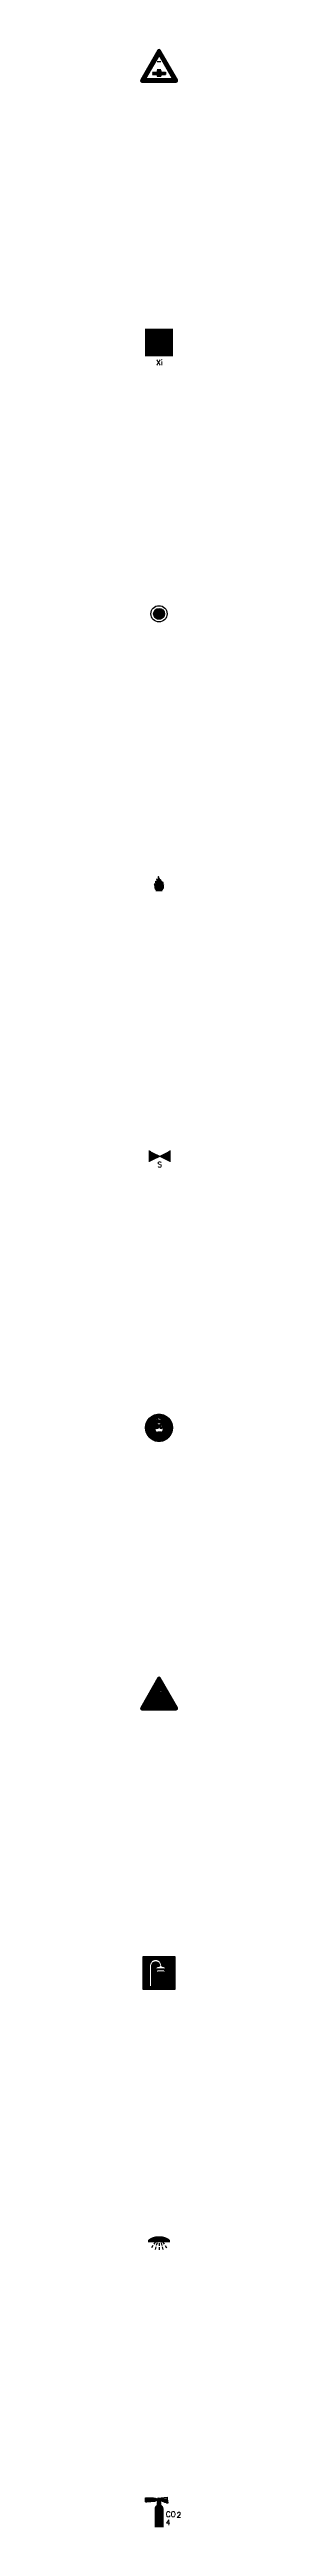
# Model space of a CAD drawing. Header units: millimetres. Extents: x -3 to 2253, y -3 to 1300.
# Drawn here: x 1298 to 1313, y 0 to 913 of the extents above; entities that cross this region are included whole.
import ezdxf
from ezdxf.enums import TextEntityAlignment as Align

# ---------------------------------------------------------------- set-up
doc = ezdxf.new("R2010")
doc.units = ezdxf.units.MM
for name, color, linetype in [('CYAN', 4, 'Continuous'), ('GEEL', 2, 'Continuous'), ('GROEN', 3, 'Continuous'), ('ROOD', 1, 'Continuous'), ('TXT', 7, 'Continuous'), ('VEILIG', 7, 'Continuous')]:
    doc.layers.add(name, color=color, linetype=linetype)
doc.styles.add('ROMAND', font='romand')

# ---------------------------------------------------------------- blocks, each defined once
blk = doc.blocks.new('*X49')
at = {"color": 0}
for p, q in [((6.8, 49.2), (8, 49.2)), ((6.8, 49.1), (10.5, 49.1)), ((6.8, 49.1), (9.2, 49.1)), ((6.8, 49), (11.4, 49)), ((6.8, 48.9), (11.6, 48.9)), ((6.8, 48.9), (11.5, 48.9)), ((6.8, 48.8), (11.7, 48.8)), ((6.8, 48.8), (11.7, 48.8)), ((6.8, 48.7), (11.7, 48.7)), ((6.8, 48.6), (11.7, 48.6)), ((6.8, 48.6), (11.7, 48.6)), ((6.8, 48.5), (11.7, 48.5)), ((6.8, 48.4), (16.9, 48.4)), ((6.8, 48.4), (16.8, 48.4)), ((6.8, 48.3), (16.9, 48.3)), ((6.8, 48.2), (11.7, 48.2)), ((6.8, 48.2), (16.9, 48.2)), ((6.8, 48.1), (11.7, 48.1)), ((6.8, 48.1), (11.7, 48.1)), ((6.8, 48), (11.7, 48)), ((6.8, 47.9), (11.6, 47.9)), ((6.8, 47.9), (11.7, 47.9)), ((6.8, 47.8), (11.5, 47.8)), ((6.8, 47.8), (11.6, 47.8)), ((6.8, 47.7), (11.1, 47.7)), ((6.8, 47.6), (9.9, 47.6)), ((6.8, 47.6), (10.5, 47.6)), ((6.8, 47.5), (9.2, 47.5)), ((6.8, 47.4), (8.6, 47.4)), ((6.8, 47.4), (8, 47.4)), ((6.8, 47.3), (7.4, 47.3)), ((11.9, 48.2), (16.9, 48.2)), ((11.9, 48.1), (16.9, 48.1)), ((12, 48.1), (16.9, 48.1)), ((12, 48), (16.9, 48)), ((12.1, 48.5), (16.8, 48.5)), ((12.1, 47.9), (13.7, 47.9)), ((12.1, 47.9), (16.9, 47.9)), ((12.2, 47.8), (13.6, 47.8)), ((12.2, 47.8), (13.6, 47.8)), ((12.2, 46.9), (13.8, 46.9)), ((12.2, 46.9), (13.8, 46.9)), ((12.2, 46.8), (13.8, 46.8)), ((12.2, 46.8), (13.8, 46.8)), ((12.2, 46.7), (13.8, 46.7)), ((12.2, 46.6), (13.8, 46.6)), ((12.2, 46.6), (13.8, 46.6)), ((12.2, 46.5), (13.8, 46.5)), ((12.2, 46.4), (13.8, 46.4)), ((12.2, 46.4), (13.8, 46.4)), ((12.2, 46.3), (13.8, 46.3)), ((12.2, 46.2), (13.8, 46.2)), ((12.2, 46.2), (13.8, 46.2)), ((12.2, 46.1), (13.8, 46.1)), ((12.2, 46.1), (13.8, 46.1)), ((12.2, 46), (13.8, 46)), ((12.2, 45.9), (12.5, 45.9)), ((12.2, 45.9), (12.3, 45.9)), ((12.3, 48.6), (16.8, 48.6)), ((12.3, 48.6), (16.8, 48.6)), ((12.3, 47.7), (13.5, 47.7)), ((12.5, 47.6), (13.5, 47.6)), ((12.5, 47.6), (13.5, 47.6)), ((12.5, 47.5), (13.5, 47.5)), ((12.5, 47.4), (13.5, 47.4)), ((12.5, 47.4), (13.5, 47.4)), ((12.5, 47.3), (13.5, 47.3)), ((12.5, 47.2), (13.5, 47.2)), ((12.5, 47.2), (13.5, 47.2)), ((12.5, 47.1), (13.5, 47.1)), ((12.5, 47.1), (13.5, 47.1)), ((12.5, 47), (13.5, 47)), ((13.5, 45.9), (13.8, 45.9)), ((13.7, 45.9), (13.8, 45.9)), ((13.9, 47.9), (16.9, 47.9)), ((14, 47.8), (16.9, 47.8)), ((14.2, 47.8), (16.9, 47.8)), ((14.4, 47.7), (16.9, 47.7)), ((14.6, 47.6), (16.9, 47.6)), ((14.7, 47.6), (16.9, 47.6)), ((14.9, 47.5), (16.9, 47.5)), ((15.1, 47.4), (16.9, 47.4)), ((15.3, 47.4), (16.9, 47.4)), ((15.4, 47.3), (16.9, 47.3)), ((15.6, 47.2), (17, 47.2)), ((15.8, 47.2), (17, 47.2)), ((16, 47.1), (17, 47.1)), ((16.1, 47.1), (17, 47.1)), ((16.3, 47), (17, 47)), ((16.5, 46.9), (17, 46.9)), ((16.7, 46.9), (17, 46.9)), ((16.8, 46.8), (17, 46.8))]:
    blk.add_line(p, q, dxfattribs=at)
blk = doc.blocks.new('*X50')
at = {"color": 0}
for p, q in [((32.13, 45.75), (33.87, 45.75)), ((32.36, 45.88), (33.64, 45.88)), ((32.84, 46), (33.16, 46)), ((31.4, 44.5), (34.6, 44.5)), ((31.4, 44.38), (34.6, 44.38)), ((31.4, 44.25), (34.6, 44.25)), ((31.4, 44.12), (34.6, 44.12)), ((31.4, 44), (34.6, 44)), ((31.4, 43.88), (34.6, 43.88)), ((31.4, 43.75), (34.6, 43.75)), ((31.4, 43.62), (34.6, 43.62)), ((31.4, 43.5), (34.6, 43.5)), ((31.4, 43.38), (34.6, 43.38)), ((31.4, 43.25), (34.6, 43.25)), ((31.4, 43.12), (34.6, 43.12)), ((31.4, 43), (34.6, 43)), ((31.4, 42.88), (34.6, 42.88)), ((31.4, 42.75), (34.6, 42.75)), ((31.4, 42.62), (34.6, 42.62)), ((31.4, 42.5), (34.6, 42.5)), ((31.4, 42.38), (34.6, 42.38)), ((31.4, 42.25), (34.6, 42.25)), ((31.4, 42.12), (34.6, 42.12)), ((31.4, 42), (34.6, 42)), ((31.4, 41.88), (34.6, 41.88)), ((31.4, 41.75), (34.6, 41.75)), ((31.4, 41.62), (34.6, 41.62)), ((31.4, 41.5), (34.6, 41.5)), ((31.4, 41.38), (34.6, 41.38)), ((31.4, 41.25), (34.6, 41.25)), ((31.4, 41.12), (34.6, 41.12)), ((31.4, 41), (34.6, 41)), ((31.4, 40.88), (34.6, 40.88)), ((31.4, 40.75), (34.6, 40.75)), ((31.4, 40.62), (34.6, 40.62)), ((31.4, 40.5), (34.6, 40.5)), ((31.4, 40.38), (34.6, 40.38)), ((31.4, 40.25), (34.6, 40.25)), ((31.4, 40.12), (34.6, 40.12)), ((31.4, 40), (34.6, 40)), ((31.4, 39.88), (34.6, 39.88)), ((31.4, 39.75), (34.6, 39.75)), ((31.4, 39.62), (34.6, 39.62)), ((31.4, 39.5), (34.6, 39.5)), ((31.4, 39.38), (34.6, 39.38)), ((31.4, 39.25), (34.6, 39.25)), ((31.4, 39.12), (34.6, 39.12)), ((31.4, 39), (34.6, 39)), ((31.4, 38.88), (34.6, 38.88)), ((31.4, 38.75), (34.6, 38.75)), ((31.4, 38.62), (34.6, 38.62)), ((31.4, 38.5), (34.6, 38.5)), ((31.4, 38.38), (34.6, 38.38)), ((31.4, 38.25), (34.6, 38.25)), ((31.4, 38.12), (34.6, 38.12)), ((31.4, 38), (34.6, 38)), ((31.41, 44.62), (34.59, 44.62)), ((31.44, 44.75), (34.56, 44.75)), ((31.47, 44.88), (34.53, 44.88)), ((31.51, 45), (34.49, 45)), ((31.57, 45.12), (34.43, 45.12)), ((31.64, 45.25), (34.36, 45.25)), ((31.73, 45.38), (34.27, 45.38)), ((31.83, 45.5), (34.17, 45.5)), ((31.96, 45.62), (34.04, 45.62))]:
    blk.add_line(p, q, dxfattribs=at)
blk = doc.blocks.new('0201')
at = {"layer": 'VEILIG'}
for p, q in [((-0.54, 5.12), (-0.44, 5.33)), ((-0.31, 5.42), (3, 5.81)), ((3, 5.81), (3.06, 5.12))]:
    blk.add_line(p, q, dxfattribs=at)
blk.add_lwpolyline([(-1, 5.01), (-0.7, 5.01, 0.284079), (-0.56, 5.1), (-0.54, 5.12), (3.06, 5.12), (3.2, 3.61), (0.65, 4.52, 0.432599), (0.45, 4.41, -0.038855), (0.4, 4.29), (0.4, 3.81), (0.6, 3.81), (0.6, 2.89, 0.194601), (-0.6, 2.89), (-0.6, 3.81), (-0.4, 3.81), (-0.4, 4.29, -0.189149), (-0.92, 4.81), (-1, 4.81), (-1, 4.77, -0.385314), (-1.36, 4.37), (-4.82, 4.03, -0.443716), (-5, 4.18), (-5, 5.44, -0.428923), (-4.83, 5.6), (-1.38, 5.43, -0.399656), (-1, 5.03)], format="xyb", close=True, dxfattribs=at)
at = {"layer": 'VEILIG', "const_width": 0.02}
blk.add_lwpolyline([(1.6, 1.41, 1), (-1.6, 1.41), (-1.6, -5), (1.6, -5)], format="xyb", close=True, dxfattribs=at)
for points in [[(-1.6, 1.5), (1.6, 1.5)], [(-1.6, -4.25), (1.6, -4.25)]]:
    blk.add_lwpolyline(points, dxfattribs=at)
at = {"layer": 'VEILIG'}
blk.add_arc((-0.3, 5.26), 0.16, 96.70984, 153.43495, dxfattribs=at)
at = {"layer": 'ROOD'}
blk.add_blockref('*X50', (-33, -43), dxfattribs=at)
at = {"layer": 'VEILIG', "xscale": 0.7999999999999972, "yscale": 0.7999999999999972, "zscale": 0.8}
blk.add_blockref('*X49', (-10.4, -33.79), dxfattribs=at)
at = {"layer": 'TXT', "style": 'ROMAND'}
for s, p in [('CO', (2.5, -1.5)), ('2', (6.5, -1.75)), ('4', (2.5, -4.51))]:
    blk.add_text(s, height=2, dxfattribs=at).set_placement(p)
blk = doc.blocks.new('*X123')
at = {"color": 0}
for p, q in [((2, 4.38), (10, 4.38)), ((2, 4.25), (10, 4.25)), ((2, 4.12), (10, 4.12)), ((2.02, 4.5), (9.98, 4.5)), ((2.08, 4.62), (9.92, 4.62)), ((2.2, 4.75), (9.8, 4.75)), ((2.37, 4.88), (9.63, 4.88)), ((2.56, 5), (9.44, 5)), ((2.77, 5.12), (9.23, 5.12)), ((2.99, 5.25), (9.01, 5.25)), ((3.24, 5.38), (8.76, 5.38)), ((3.52, 5.5), (8.48, 5.5)), ((3.84, 5.62), (8.16, 5.62)), ((4.23, 5.75), (7.77, 5.75)), ((4.74, 5.88), (7.26, 5.88))]:
    blk.add_line(p, q, dxfattribs=at)
blk = doc.blocks.new('0407')
at = {"layer": 'VEILIG'}
for p, q in [((-1.28, 0), (-1.96, -1)), ((1.28, 0), (1.96, -1)), ((-2.24, -1.42), (-2.8, -2.25)), ((-1.17, -1.93), (-1.46, -2.88)), ((-0.73, -0.49), (-1.02, -1.45)), ((0, -0.6), (0, -1.6)), ((0, -2.1), (0, -3.1)), ((0.73, -0.49), (1.02, -1.45)), ((1.17, -1.93), (1.46, -2.88)), ((2.24, -1.42), (2.8, -2.25))]:
    blk.add_line(p, q, dxfattribs=at)
at = {"layer": 'VEILIG', "const_width": 0.025}
blk.add_lwpolyline([(4, 0), (-4, 0), (-4, 0.25, -0.238769), (-3.8, 0.66, -0.327661), (3.8, 0.66, -0.238769), (4, 0.25)], format="xyb", close=True, dxfattribs=at)
at = {"layer": 'ROOD'}
blk.add_blockref('*X123', (-6, -4.1), dxfattribs=at)
blk = doc.blocks.new('*X217')
at = {"color": 0}
for p, q in [((4, 84.9), (16, 84.9)), ((4, 84.8), (16, 84.8)), ((4, 84.7), (16, 84.7)), ((4, 84.6), (16, 84.6)), ((4, 84.5), (16, 84.5)), ((4, 84.4), (16, 84.4)), ((4, 84.3), (16, 84.3)), ((4, 84.2), (16, 84.2)), ((4, 84.1), (16, 84.1)), ((4, 84), (8.2, 84)), ((4, 83.9), (7.88, 83.9)), ((4, 83.8), (7.67, 83.8)), ((4, 83.7), (7.49, 83.7)), ((4, 83.6), (7.35, 83.6)), ((4, 83.5), (7.22, 83.5)), ((4, 83.4), (7.11, 83.4)), ((4, 83.3), (7.02, 83.3)), ((4, 83.2), (6.93, 83.2)), ((4, 83.1), (6.85, 83.1)), ((4, 83), (6.79, 83)), ((4, 82.9), (6.72, 82.9)), ((4, 82.8), (6.67, 82.8)), ((4, 82.7), (6.62, 82.7)), ((4, 82.6), (6.58, 82.6)), ((4, 82.5), (6.54, 82.5)), ((4, 82.4), (6.51, 82.4)), ((4, 82.3), (6.48, 82.3)), ((4, 82.2), (6.46, 82.2)), ((7.43, 82.2), (10.07, 82.2)), ((7.47, 82.3), (10.03, 82.3)), ((7.52, 82.4), (9.98, 82.4)), ((7.58, 82.5), (9.92, 82.5)), ((7.65, 82.6), (9.85, 82.6)), ((7.74, 82.7), (9.76, 82.7)), ((7.85, 82.8), (9.65, 82.8)), ((7.98, 82.9), (9.52, 82.9)), ((8.16, 83), (9.34, 83)), ((8.47, 83.1), (9.03, 83.1)), ((9.3, 84), (16, 84)), ((9.62, 83.9), (16, 83.9)), ((9.83, 83.8), (16, 83.8)), ((10.01, 83.7), (16, 83.7)), ((10.15, 83.6), (16, 83.6)), ((10.28, 83.5), (16, 83.5)), ((10.39, 83.4), (16, 83.4)), ((10.48, 83.3), (16, 83.3)), ((10.57, 83.2), (16, 83.2)), ((10.65, 83.1), (16, 83.1)), ((10.71, 83), (16, 83)), ((10.78, 82.9), (16, 82.9)), ((10.83, 82.8), (16, 82.8)), ((10.88, 82.7), (16, 82.7)), ((10.92, 82.6), (16, 82.6)), ((10.96, 82.5), (16, 82.5)), ((10.99, 82.4), (16, 82.4)), ((11.02, 82.3), (16, 82.3)), ((11.04, 82.2), (16, 82.2)), ((4, 82.1), (6.44, 82.1)), ((4, 82), (6.42, 82)), ((4, 81.9), (6.41, 81.9)), ((4, 81.8), (6.41, 81.8)), ((4, 81.7), (6.41, 81.7)), ((4, 81.6), (6.41, 81.6)), ((4, 81.5), (6.41, 81.5)), ((4, 81.4), (6.41, 81.4)), ((4, 81.3), (6.41, 81.3)), ((4, 81.2), (6.41, 81.2)), ((4, 81.1), (6.41, 81.1)), ((4, 81), (6.41, 81)), ((4, 80.9), (6.41, 80.9)), ((4, 80.8), (6.41, 80.8)), ((4, 80.7), (6.41, 80.7)), ((4, 80.6), (6.41, 80.6)), ((4, 80.5), (6.41, 80.5)), ((4, 80.4), (6.41, 80.4)), ((4, 80.3), (6.41, 80.3)), ((4, 80.2), (6.41, 80.2)), ((4, 80.1), (6.41, 80.1)), ((4, 80), (6.41, 80)), ((4, 79.9), (6.41, 79.9)), ((4, 79.8), (6.41, 79.8)), ((4, 79.7), (6.41, 79.7)), ((4, 79.6), (6.41, 79.6)), ((4, 79.5), (6.41, 79.5)), ((4, 79.4), (6.41, 79.4)), ((4, 79.3), (6.41, 79.3)), ((4, 79.2), (6.41, 79.2)), ((4, 79.1), (6.41, 79.1)), ((4, 79), (6.41, 79)), ((4, 78.9), (6.41, 78.9)), ((4, 78.8), (6.41, 78.8)), ((4, 78.7), (6.41, 78.7)), ((4, 78.6), (6.41, 78.6)), ((4, 78.5), (6.41, 78.5)), ((4, 78.4), (6.41, 78.4)), ((4, 78.3), (6.41, 78.3)), ((4, 78.2), (6.41, 78.2)), ((4, 78.1), (6.41, 78.1)), ((4, 78), (6.41, 78)), ((4, 77.9), (6.41, 77.9)), ((4, 77.8), (6.41, 77.8)), ((4, 77.7), (6.41, 77.7)), ((4, 77.6), (6.41, 77.6)), ((4, 77.5), (6.41, 77.5)), ((4, 77.4), (6.41, 77.4)), ((4, 77.3), (6.41, 77.3)), ((4, 77.2), (6.41, 77.2)), ((4, 77.1), (6.41, 77.1)), ((4, 77), (6.41, 77)), ((4, 76.9), (6.41, 76.9)), ((4, 76.8), (6.41, 76.8)), ((4, 76.7), (6.41, 76.7)), ((4, 76.6), (6.41, 76.6)), ((4, 76.5), (6.41, 76.5)), ((4, 76.4), (6.41, 76.4)), ((4, 76.3), (6.41, 76.3)), ((4, 76.2), (6.41, 76.2)), ((4, 76.1), (6.41, 76.1)), ((4, 76), (6.41, 76)), ((4, 75.9), (6.41, 75.9)), ((4, 75.8), (6.41, 75.8)), ((4, 75.7), (6.41, 75.7)), ((4, 75.6), (6.41, 75.6)), ((4, 75.5), (6.41, 75.5)), ((4, 75.4), (6.41, 75.4)), ((4, 75.3), (6.41, 75.3)), ((4, 75.2), (6.41, 75.2)), ((4, 75.1), (6.41, 75.1)), ((4, 75), (6.41, 75)), ((4, 74.9), (6.41, 74.9)), ((4, 74.8), (6.41, 74.8)), ((4, 74.7), (6.41, 74.7)), ((4, 74.6), (6.41, 74.6)), ((4, 74.5), (6.41, 74.5)), ((4, 74.4), (6.41, 74.4)), ((4, 74.3), (6.41, 74.3)), ((4, 74.2), (6.41, 74.2)), ((4, 74.1), (6.41, 74.1)), ((4, 74), (6.41, 74)), ((4, 73.9), (16, 73.9)), ((4, 73.8), (16, 73.8)), ((4, 73.7), (16, 73.7)), ((4, 73.6), (16, 73.6)), ((4, 73.5), (16, 73.5)), ((4, 73.4), (16, 73.4)), ((4, 73.3), (16, 73.3)), ((4, 73.2), (16, 73.2)), ((4, 73.1), (16, 73.1)), ((7.34, 81.7), (10.16, 81.7)), ((7.34, 81.6), (10.12, 81.6)), ((7.34, 81.5), (10, 81.5)), ((7.34, 81.4), (9.45, 81.4)), ((7.34, 81.3), (9.24, 81.3)), ((7.34, 81.2), (9.1, 81.2)), ((7.34, 81.1), (8.98, 81.1)), ((7.34, 81), (8.89, 81)), ((7.34, 80.9), (8.82, 80.9)), ((7.34, 80.8), (8.76, 80.8)), ((7.34, 80.7), (8.72, 80.7)), ((7.34, 80.6), (8.73, 80.6)), ((7.34, 80.5), (16, 80.5)), ((7.34, 80.4), (16, 80.4)), ((7.34, 80.3), (16, 80.3)), ((7.34, 80.2), (9.06, 80.2)), ((7.34, 80.1), (9.05, 80.1)), ((7.34, 80), (9.04, 80)), ((7.34, 79.9), (9.03, 79.9)), ((7.34, 79.8), (9.02, 79.8)), ((7.34, 79.7), (9.01, 79.7)), ((7.34, 79.6), (9, 79.6)), ((7.34, 79.5), (8.99, 79.5)), ((7.34, 79.4), (8.98, 79.4)), ((7.34, 79.3), (8.97, 79.3)), ((7.34, 79.2), (8.96, 79.2)), ((7.34, 79.1), (8.95, 79.1)), ((7.34, 79), (8.94, 79)), ((7.34, 78.9), (8.93, 78.9)), ((7.34, 78.8), (8.92, 78.8)), ((7.34, 78.7), (8.91, 78.7)), ((7.34, 78.6), (8.9, 78.6)), ((7.34, 78.5), (8.89, 78.5)), ((7.34, 78.4), (8.88, 78.4)), ((7.34, 78.3), (8.87, 78.3)), ((7.34, 78.2), (8.86, 78.2)), ((7.34, 78.1), (8.85, 78.1)), ((7.34, 78), (8.84, 78)), ((7.34, 77.9), (8.83, 77.9)), ((7.34, 77.8), (8.82, 77.8)), ((7.34, 77.7), (8.81, 77.7)), ((7.34, 77.6), (8.8, 77.6)), ((7.34, 77.5), (8.79, 77.5)), ((7.34, 77.4), (8.77, 77.4)), ((7.34, 77.3), (8.76, 77.3)), ((7.34, 77.2), (8.75, 77.2)), ((7.34, 77.1), (8.74, 77.1)), ((7.34, 77), (8.73, 77)), ((7.34, 76.9), (8.72, 76.9)), ((7.34, 76.8), (8.71, 76.8)), ((7.34, 76.7), (8.7, 76.7)), ((7.34, 76.6), (8.69, 76.6)), ((7.34, 76.5), (8.68, 76.5)), ((7.34, 76.4), (8.67, 76.4)), ((7.34, 76.3), (8.66, 76.3)), ((7.34, 76.2), (8.65, 76.2)), ((7.34, 76.1), (8.64, 76.1)), ((7.34, 76), (8.63, 76)), ((7.34, 75.9), (8.62, 75.9)), ((7.34, 75.8), (8.61, 75.8)), ((7.34, 75.7), (8.6, 75.7)), ((7.34, 75.6), (8.59, 75.6)), ((7.34, 75.5), (8.58, 75.5)), ((7.34, 75.4), (8.57, 75.4)), ((7.34, 75.3), (8.56, 75.3)), ((7.34, 75.2), (8.55, 75.2)), ((7.34, 75.1), (8.54, 75.1)), ((7.34, 75), (8.53, 75)), ((7.34, 74.9), (8.52, 74.9)), ((7.34, 74.8), (8.51, 74.8)), ((7.34, 74.7), (8.5, 74.7)), ((7.34, 74.6), (8.49, 74.6)), ((7.34, 74.5), (8.48, 74.5)), ((7.34, 74.4), (8.47, 74.4)), ((7.34, 74.3), (8.46, 74.3)), ((7.34, 74.2), (8.45, 74.2)), ((7.34, 74.1), (8.44, 74.1)), ((7.34, 74), (8.51, 74)), ((7.35, 81.8), (10.15, 81.8)), ((7.36, 81.9), (10.14, 81.9)), ((7.37, 82), (10.13, 82)), ((7.4, 82.1), (10.1, 82.1)), ((8.68, 74), (9.13, 74)), ((8.75, 74.1), (9.06, 74.1)), ((8.77, 74.2), (9.07, 74.2)), ((8.78, 74.3), (9.07, 74.3)), ((8.79, 74.4), (9.08, 74.4)), ((8.8, 74.5), (9.09, 74.5)), ((8.81, 74.6), (9.09, 74.6)), ((8.83, 74.7), (9.1, 74.7)), ((8.84, 74.8), (9.1, 74.8)), ((8.85, 74.9), (9.11, 74.9)), ((8.86, 75), (9.12, 75)), ((8.87, 75.1), (9.12, 75.1)), ((8.89, 75.2), (9.13, 75.2)), ((8.9, 75.3), (9.13, 75.3)), ((8.91, 75.4), (9.14, 75.4)), ((8.92, 75.5), (9.15, 75.5)), ((8.93, 75.6), (9.15, 75.6)), ((8.94, 75.7), (9.16, 75.7)), ((8.96, 75.8), (9.16, 75.8)), ((8.97, 75.9), (9.17, 75.9)), ((8.98, 76), (9.18, 76)), ((8.99, 76.1), (9.18, 76.1)), ((9, 76.2), (9.19, 76.2)), ((9.02, 76.3), (9.19, 76.3)), ((9.03, 76.4), (9.2, 76.4)), ((9.04, 76.5), (9.21, 76.5)), ((9.05, 76.6), (9.21, 76.6)), ((9.06, 76.7), (9.22, 76.7)), ((9.08, 76.8), (9.22, 76.8)), ((9.09, 76.9), (9.23, 76.9)), ((9.1, 77), (9.24, 77)), ((9.11, 77.1), (9.24, 77.1)), ((9.12, 77.2), (9.25, 77.2)), ((9.14, 77.3), (9.25, 77.3)), ((9.15, 77.4), (9.26, 77.4)), ((9.16, 77.5), (9.27, 77.5)), ((9.17, 77.6), (9.27, 77.6)), ((9.18, 77.7), (9.28, 77.7)), ((9.2, 77.8), (9.28, 77.8)), ((9.21, 77.9), (9.29, 77.9)), ((9.22, 78), (9.3, 78)), ((9.23, 78.1), (9.3, 78.1)), ((9.24, 78.2), (9.31, 78.2)), ((9.26, 78.3), (9.31, 78.3)), ((9.27, 78.4), (9.32, 78.4)), ((9.28, 78.5), (9.33, 78.5)), ((9.29, 78.6), (9.33, 78.6)), ((9.3, 78.7), (9.34, 78.7)), ((9.31, 74), (9.76, 74)), ((9.32, 78.8), (9.34, 78.8)), ((9.33, 78.9), (9.35, 78.9)), ((9.34, 79), (9.36, 79)), ((9.35, 79.1), (9.36, 79.1)), ((9.36, 79.2), (9.37, 79.2)), ((9.38, 74.2), (9.69, 74.2)), ((9.38, 74.1), (9.69, 74.1)), ((9.39, 74.3), (9.69, 74.3)), ((9.4, 74.5), (9.69, 74.5)), ((9.4, 74.4), (9.69, 74.4)), ((9.41, 74.7), (9.69, 74.7)), ((9.41, 74.6), (9.69, 74.6)), ((9.42, 74.9), (9.69, 74.9)), ((9.42, 74.8), (9.69, 74.8)), ((9.43, 75), (9.69, 75)), ((9.44, 75.2), (9.69, 75.2)), ((9.44, 75.1), (9.69, 75.1)), ((9.45, 75.4), (9.69, 75.4)), ((9.45, 75.3), (9.69, 75.3)), ((9.46, 75.6), (9.69, 75.6)), ((9.46, 75.5), (9.69, 75.5)), ((9.47, 75.8), (9.69, 75.8)), ((9.47, 75.7), (9.69, 75.7)), ((9.48, 75.9), (9.69, 75.9)), ((9.49, 76.1), (9.69, 76.1)), ((9.49, 76), (9.69, 76)), ((9.5, 76.3), (9.69, 76.3)), ((9.5, 76.2), (9.69, 76.2)), ((9.51, 76.5), (9.69, 76.5)), ((9.51, 76.4), (9.69, 76.4)), ((9.52, 76.7), (9.69, 76.7)), ((9.52, 76.6), (9.69, 76.6)), ((9.53, 76.8), (9.69, 76.8)), ((9.54, 77), (9.69, 77)), ((9.54, 76.9), (9.69, 76.9)), ((9.55, 77.2), (9.69, 77.2)), ((9.55, 77.1), (9.69, 77.1)), ((9.56, 77.4), (9.69, 77.4)), ((9.56, 77.3), (9.69, 77.3)), ((9.57, 77.6), (9.69, 77.6)), ((9.57, 77.5), (9.69, 77.5)), ((9.58, 77.7), (9.69, 77.7)), ((9.59, 77.9), (9.69, 77.9)), ((9.59, 77.8), (9.69, 77.8)), ((9.6, 78.1), (9.69, 78.1)), ((9.6, 78), (9.69, 78)), ((9.61, 78.3), (9.69, 78.3)), ((9.61, 78.2), (9.69, 78.2)), ((9.62, 78.4), (9.69, 78.4)), ((9.63, 78.6), (9.69, 78.6)), ((9.63, 78.5), (9.69, 78.5)), ((9.64, 78.8), (9.69, 78.8)), ((9.64, 78.7), (9.69, 78.7)), ((9.65, 79), (9.69, 79)), ((9.65, 78.9), (9.69, 78.9)), ((9.66, 79.2), (9.69, 79.2)), ((9.66, 79.1), (9.69, 79.1)), ((9.67, 79.3), (9.69, 79.3)), ((9.68, 79.5), (9.69, 79.5)), ((9.68, 79.4), (9.69, 79.4)), ((9.69, 79.6), (9.69, 79.6)), ((9.93, 74), (10.54, 74)), ((10, 74.1), (10.47, 74.1)), ((10.01, 74.2), (10.46, 74.2)), ((10.02, 74.4), (10.46, 74.4)), ((10.02, 74.3), (10.46, 74.3)), ((10.03, 74.6), (10.45, 74.6)), ((10.03, 74.5), (10.46, 74.5)), ((10.04, 74.8), (10.45, 74.8)), ((10.04, 74.7), (10.45, 74.7)), ((10.05, 75), (10.44, 75)), ((10.05, 74.9), (10.44, 74.9)), ((10.06, 75.1), (10.44, 75.1)), ((10.07, 75.3), (10.43, 75.3)), ((10.07, 75.2), (10.44, 75.2)), ((10.08, 75.5), (10.43, 75.5)), ((10.08, 75.4), (10.43, 75.4)), ((10.09, 75.7), (10.42, 75.7)), ((10.09, 75.6), (10.42, 75.6)), ((10.1, 75.9), (10.42, 75.9)), ((10.1, 75.8), (10.42, 75.8)), ((10.11, 76), (10.41, 76)), ((10.12, 76.2), (10.41, 76.2)), ((10.12, 76.1), (10.41, 76.1)), ((10.13, 76.4), (10.4, 76.4)), ((10.13, 76.3), (10.41, 76.3)), ((10.14, 76.6), (10.4, 76.6)), ((10.14, 76.5), (10.4, 76.5)), ((10.15, 76.7), (10.39, 76.7)), ((10.16, 76.9), (10.39, 76.9)), ((10.16, 76.8), (10.39, 76.8)), ((10.17, 77.1), (10.38, 77.1)), ((10.17, 77), (10.39, 77)), ((10.18, 77.3), (10.38, 77.3)), ((10.18, 77.2), (10.38, 77.2)), ((10.19, 77.5), (10.37, 77.5)), ((10.19, 77.4), (10.37, 77.4)), ((10.2, 77.6), (10.37, 77.6)), ((10.21, 77.8), (10.36, 77.8)), ((10.21, 77.7), (10.37, 77.7)), ((10.22, 78), (10.36, 78)), ((10.22, 77.9), (10.36, 77.9)), ((10.23, 78.2), (10.35, 78.2)), ((10.23, 78.1), (10.35, 78.1)), ((10.24, 78.4), (10.35, 78.4)), ((10.24, 78.3), (10.35, 78.3)), ((10.25, 78.5), (10.34, 78.5)), ((10.26, 78.7), (10.34, 78.7)), ((10.26, 78.6), (10.34, 78.6)), ((10.27, 78.9), (10.33, 78.9)), ((10.27, 78.8), (10.34, 78.8)), ((10.28, 79.1), (10.33, 79.1)), ((10.28, 79), (10.33, 79)), ((10.29, 79.2), (10.32, 79.2)), ((10.3, 79.4), (10.32, 79.4)), ((10.3, 79.3), (10.32, 79.3)), ((10.31, 79.6), (10.31, 79.6)), ((10.31, 79.5), (10.32, 79.5)), ((10.71, 74), (11.32, 74)), ((10.78, 74.1), (11.25, 74.1)), ((10.79, 74.5), (11.22, 74.5)), ((10.79, 74.4), (11.23, 74.4)), ((10.79, 74.3), (11.23, 74.3)), ((10.79, 74.2), (11.24, 74.2)), ((10.8, 74.8), (11.21, 74.8)), ((10.8, 74.7), (11.21, 74.7)), ((10.8, 74.6), (11.22, 74.6)), ((10.81, 75.2), (11.18, 75.2)), ((10.81, 75.1), (11.19, 75.1)), ((10.81, 75), (11.2, 75)), ((10.81, 74.9), (11.2, 74.9)), ((10.82, 75.5), (11.17, 75.5)), ((10.82, 75.4), (11.17, 75.4)), ((10.82, 75.3), (11.18, 75.3)), ((10.83, 75.9), (11.15, 75.9)), ((10.83, 75.8), (11.15, 75.8)), ((10.83, 75.7), (11.16, 75.7)), ((10.83, 75.6), (11.16, 75.6)), ((10.84, 76.3), (11.12, 76.3)), ((10.84, 76.2), (11.13, 76.2)), ((10.84, 76.1), (11.13, 76.1)), ((10.84, 76), (11.14, 76)), ((10.85, 76.6), (11.11, 76.6)), ((10.85, 76.5), (11.11, 76.5)), ((10.85, 76.4), (11.12, 76.4)), ((10.86, 77), (11.08, 77)), ((10.86, 76.9), (11.09, 76.9)), ((10.86, 76.8), (11.09, 76.8)), ((10.86, 76.7), (11.1, 76.7)), ((10.87, 77.3), (11.07, 77.3)), ((10.87, 77.2), (11.07, 77.2)), ((10.87, 77.1), (11.08, 77.1)), ((10.88, 77.7), (11.04, 77.7)), ((10.88, 77.6), (11.05, 77.6)), ((10.88, 77.5), (11.06, 77.5)), ((10.88, 77.4), (11.06, 77.4)), ((10.89, 78), (11.03, 78)), ((10.89, 77.9), (11.03, 77.9)), ((10.89, 77.8), (11.04, 77.8)), ((10.9, 78.4), (11.01, 78.4)), ((10.9, 78.3), (11.01, 78.3)), ((10.9, 78.2), (11.02, 78.2)), ((10.9, 78.1), (11.02, 78.1)), ((10.91, 78.8), (10.98, 78.8)), ((10.91, 78.7), (10.99, 78.7)), ((10.91, 78.6), (10.99, 78.6)), ((10.91, 78.5), (11, 78.5)), ((10.92, 79.1), (10.97, 79.1)), ((10.92, 79), (10.97, 79)), ((10.92, 78.9), (10.98, 78.9)), ((10.93, 79.5), (10.94, 79.5)), ((10.93, 79.4), (10.95, 79.4)), ((10.93, 79.3), (10.95, 79.3)), ((10.93, 79.2), (10.96, 79.2)), ((10.94, 79.6), (10.94, 79.6)), ((11.06, 82.1), (16, 82.1)), ((11.08, 82), (16, 82)), ((11.09, 81.9), (16, 81.9)), ((11.09, 81.8), (16, 81.8)), ((11.09, 81.7), (16, 81.7)), ((11.13, 81.6), (16, 81.6)), ((11.25, 81.5), (16, 81.5)), ((11.49, 74), (11.94, 74)), ((11.56, 79.6), (11.56, 79.6)), ((11.56, 79.5), (11.57, 79.5)), ((11.56, 79.4), (11.57, 79.4)), ((11.56, 79.3), (11.58, 79.3)), ((11.56, 79.2), (11.59, 79.2)), ((11.56, 79.1), (11.59, 79.1)), ((11.56, 79), (11.6, 79)), ((11.56, 78.9), (11.6, 78.9)), ((11.56, 78.8), (11.61, 78.8)), ((11.56, 78.7), (11.61, 78.7)), ((11.56, 78.6), (11.62, 78.6)), ((11.56, 78.5), (11.62, 78.5)), ((11.56, 78.4), (11.63, 78.4)), ((11.56, 78.3), (11.64, 78.3)), ((11.56, 78.2), (11.64, 78.2)), ((11.56, 78.1), (11.65, 78.1)), ((11.56, 78), (11.65, 78)), ((11.56, 77.9), (11.66, 77.9)), ((11.56, 77.8), (11.66, 77.8)), ((11.56, 77.7), (11.67, 77.7)), ((11.56, 77.6), (11.68, 77.6)), ((11.56, 77.5), (11.68, 77.5)), ((11.56, 77.4), (11.69, 77.4)), ((11.56, 77.3), (11.69, 77.3)), ((11.56, 77.2), (11.7, 77.2)), ((11.56, 77.1), (11.7, 77.1)), ((11.56, 77), (11.71, 77)), ((11.56, 76.9), (11.71, 76.9)), ((11.56, 76.8), (11.72, 76.8)), ((11.56, 76.7), (11.73, 76.7)), ((11.56, 76.6), (11.73, 76.6)), ((11.56, 76.5), (11.74, 76.5)), ((11.56, 76.4), (11.74, 76.4)), ((11.56, 76.3), (11.75, 76.3)), ((11.56, 76.2), (11.75, 76.2)), ((11.56, 76.1), (11.76, 76.1)), ((11.56, 76), (11.76, 76)), ((11.56, 75.9), (11.77, 75.9)), ((11.56, 75.8), (11.78, 75.8)), ((11.56, 75.7), (11.78, 75.7)), ((11.56, 75.6), (11.79, 75.6)), ((11.56, 75.5), (11.79, 75.5)), ((11.56, 75.4), (11.8, 75.4)), ((11.56, 75.3), (11.8, 75.3)), ((11.56, 75.2), (11.81, 75.2)), ((11.56, 75.1), (11.81, 75.1)), ((11.56, 75), (11.82, 75)), ((11.56, 74.9), (11.83, 74.9)), ((11.56, 74.8), (11.83, 74.8)), ((11.56, 74.7), (11.84, 74.7)), ((11.56, 74.6), (11.84, 74.6)), ((11.56, 74.5), (11.85, 74.5)), ((11.56, 74.4), (11.85, 74.4)), ((11.56, 74.3), (11.86, 74.3)), ((11.56, 74.2), (11.87, 74.2)), ((11.56, 74.1), (11.87, 74.1)), ((11.8, 81.4), (16, 81.4)), ((11.88, 79.2), (11.89, 79.2)), ((11.89, 79.1), (11.9, 79.1)), ((11.89, 79), (11.91, 79)), ((11.9, 78.9), (11.92, 78.9)), ((11.91, 78.8), (11.93, 78.8)), ((11.91, 78.7), (11.95, 78.7)), ((11.92, 78.6), (11.96, 78.6)), ((11.92, 78.5), (11.97, 78.5)), ((11.93, 78.4), (11.98, 78.4)), ((11.94, 78.3), (11.99, 78.3)), ((11.94, 78.2), (12.01, 78.2)), ((11.95, 78.1), (12.02, 78.1)), ((11.95, 78), (12.03, 78)), ((11.96, 77.9), (12.04, 77.9)), ((11.97, 77.8), (12.05, 77.8)), ((11.97, 77.7), (12.07, 77.7)), ((11.98, 77.6), (12.08, 77.6)), ((11.98, 77.5), (12.09, 77.5)), ((11.99, 77.4), (12.1, 77.4)), ((12, 77.3), (12.11, 77.3)), ((12, 77.2), (12.13, 77.2)), ((12.01, 81.3), (16, 81.3)), ((12.01, 77.1), (12.14, 77.1)), ((12.01, 77), (12.15, 77)), ((12.02, 76.9), (12.16, 76.9)), ((12.03, 76.8), (12.17, 76.8)), ((12.03, 76.7), (12.19, 76.7)), ((12.04, 76.6), (12.2, 76.6)), ((12.04, 76.5), (12.21, 76.5)), ((12.05, 76.4), (12.22, 76.4)), ((12.06, 76.3), (12.23, 76.3)), ((12.06, 76.2), (12.25, 76.2)), ((12.07, 76.1), (12.26, 76.1)), ((12.07, 76), (12.27, 76)), ((12.08, 75.9), (12.28, 75.9)), ((12.09, 75.8), (12.29, 75.8)), ((12.09, 75.7), (12.31, 75.7)), ((12.1, 75.6), (12.32, 75.6)), ((12.1, 75.5), (12.33, 75.5)), ((12.11, 75.4), (12.34, 75.4)), ((12.12, 75.3), (12.35, 75.3)), ((12.12, 75.2), (12.36, 75.2)), ((12.12, 74), (12.57, 74)), ((12.13, 75.1), (12.38, 75.1)), ((12.13, 75), (12.39, 75)), ((12.14, 74.9), (12.4, 74.9)), ((12.15, 81.2), (16, 81.2)), ((12.15, 74.8), (12.41, 74.8)), ((12.15, 74.7), (12.42, 74.7)), ((12.16, 74.6), (12.44, 74.6)), ((12.16, 74.5), (12.45, 74.5)), ((12.17, 74.4), (12.46, 74.4)), ((12.18, 74.3), (12.47, 74.3)), ((12.18, 74.2), (12.48, 74.2)), ((12.19, 80.2), (16, 80.2)), ((12.19, 74.1), (12.5, 74.1)), ((12.2, 80.1), (16, 80.1)), ((12.21, 80), (16, 80)), ((12.22, 79.9), (16, 79.9)), ((12.23, 79.8), (16, 79.8)), ((12.24, 79.7), (16, 79.7)), ((12.25, 79.6), (16, 79.6)), ((12.26, 79.5), (16, 79.5)), ((12.27, 81.1), (16, 81.1)), ((12.27, 79.4), (16, 79.4)), ((12.28, 79.3), (16, 79.3)), ((12.29, 79.2), (16, 79.2)), ((12.3, 79.1), (16, 79.1)), ((12.31, 79), (16, 79)), ((12.32, 78.9), (16, 78.9)), ((12.33, 78.8), (16, 78.8)), ((12.34, 78.7), (16, 78.7)), ((12.35, 78.6), (16, 78.6)), ((12.36, 81), (16, 81)), ((12.36, 78.5), (16, 78.5)), ((12.37, 78.4), (16, 78.4)), ((12.38, 78.3), (16, 78.3)), ((12.39, 78.2), (16, 78.2)), ((12.4, 78.1), (16, 78.1)), ((12.41, 78), (16, 78)), ((12.42, 77.9), (16, 77.9)), ((12.43, 80.9), (16, 80.9)), ((12.43, 77.8), (16, 77.8)), ((12.44, 77.7), (16, 77.7)), ((12.45, 77.6), (16, 77.6)), ((12.46, 77.5), (16, 77.5)), ((12.48, 77.4), (16, 77.4)), ((12.49, 80.8), (16, 80.8)), ((12.49, 77.3), (16, 77.3)), ((12.5, 77.2), (16, 77.2)), ((12.51, 77.1), (16, 77.1)), ((12.52, 80.6), (16, 80.6)), ((12.52, 77), (16, 77)), ((12.53, 80.7), (16, 80.7)), ((12.53, 76.9), (16, 76.9)), ((12.54, 76.8), (16, 76.8)), ((12.55, 76.7), (16, 76.7)), ((12.56, 76.6), (16, 76.6)), ((12.57, 76.5), (16, 76.5)), ((12.58, 76.4), (16, 76.4)), ((12.59, 76.3), (16, 76.3)), ((12.6, 76.2), (16, 76.2)), ((12.61, 76.1), (16, 76.1)), ((12.62, 76), (16, 76)), ((12.63, 75.9), (16, 75.9)), ((12.64, 75.8), (16, 75.8)), ((12.65, 75.7), (16, 75.7)), ((12.66, 75.6), (16, 75.6)), ((12.67, 75.5), (16, 75.5)), ((12.68, 75.4), (16, 75.4)), ((12.69, 75.3), (16, 75.3)), ((12.7, 75.2), (16, 75.2)), ((12.71, 75.1), (16, 75.1)), ((12.72, 75), (16, 75)), ((12.73, 74.9), (16, 74.9)), ((12.74, 74.8), (16, 74.8)), ((12.74, 74), (16, 74)), ((12.75, 74.7), (16, 74.7)), ((12.76, 74.6), (16, 74.6)), ((12.77, 74.5), (16, 74.5)), ((12.78, 74.4), (16, 74.4)), ((12.79, 74.3), (16, 74.3)), ((12.8, 74.2), (16, 74.2)), ((12.81, 74.1), (16, 74.1))]:
    blk.add_line(p, q, dxfattribs=at)
blk = doc.blocks.new('0600')
at = {"layer": 'VEILIG'}
for p, q in [((6, 5), (-6, 5)), ((-6, 5), (-6, -7)), ((6, -7), (6, 5)), ((-6, -7), (6, -7))]:
    blk.add_line(p, q, dxfattribs=at)
for points in [[(-0.08, 1.49, 0.276984), (-1.25, 0.78, 0.25), (-1.25, 0.55), (2.5, 0.55, 0.25), (2.5, 0.78, 0.276984), (1.33, 1.49, -0.414214), (1.09, 1.72, 1), (-3.59, 1.72), (-3.59, -6.01), (-2.66, -6.01), (-2.66, 1.72, -1), (0.16, 1.72, -0.414214)], [(0.47, -5.89, 0.408593), (0.59, -6.01), (0.66, -6.01, 0.408593), (0.78, -5.89), (0.94, -0.39), (1.25, -5.89, 0.402998), (1.37, -6.01), (1.44, -6.01, 0.414214), (1.56, -5.89), (1.56, -0.39), (1.87, -5.89, 0.402998), (2, -6.01), (2.06, -6.01, 0.414214), (2.19, -5.89), (1.88, -0.7), (2.5, -5.89, 0.402998), (2.62, -6.01), (2.68, -6.01, 0.424709), (2.81, -5.88), (2.19, 0.24), (-0.94, 0.24), (-1.56, -5.88, 0.424709), (-1.43, -6.01), (-1.37, -6.01, 0.402998), (-1.25, -5.89), (-0.62, -0.7), (-0.94, -5.89, 0.414214), (-0.81, -6.01), (-0.75, -6.01, 0.402998), (-0.62, -5.89), (-0.31, -0.39), (-0.31, -5.89, 0.414214), (-0.19, -6.01), (-0.12, -6.01, 0.402998), (0, -5.89), (0.31, -0.39)]]:
    blk.add_lwpolyline(points, format="xyb", close=True, dxfattribs=at)
at = {"layer": 'GROEN'}
blk.add_blockref('*X217', (-10, -80), dxfattribs=at)
blk = doc.blocks.new('*X262')
at = {"color": 0}
for p, q in [((66.12, 9.19), (71.23, 9.19)), ((66.23, 9.38), (67.99, 9.38)), ((66.33, 9.56), (67.96, 9.56)), ((66.44, 9.75), (68.03, 9.75)), ((66.55, 9.94), (68.09, 9.94)), ((66.66, 10.12), (70.83, 10.12)), ((66.77, 10.31), (68.12, 10.31)), ((66.87, 10.5), (67.96, 10.5)), ((66.98, 10.69), (67.99, 10.69)), ((67.09, 10.88), (68.06, 10.88)), ((67.2, 11.06), (68.15, 11.06)), ((67.31, 11.25), (70.86, 11.25)), ((67.42, 11.44), (70.95, 11.44)), ((67.52, 11.62), (68.29, 11.62)), ((67.63, 11.81), (68.3, 11.81)), ((67.74, 12), (68.31, 12)), ((67.85, 12.19), (72.15, 12.19)), ((67.96, 12.38), (72.04, 12.38)), ((68.07, 12.56), (68.97, 12.56)), ((68.17, 12.75), (68.99, 12.75)), ((68.19, 11.06), (70.79, 11.06)), ((68.23, 10.31), (70.9, 10.31)), ((68.26, 9.94), (70.77, 9.94)), ((68.28, 12.94), (70.45, 12.94)), ((68.29, 11.62), (68.98, 11.62)), ((68.29, 10.88), (70.77, 10.88)), ((68.32, 9.75), (70.8, 9.75)), ((68.35, 9.38), (70.67, 9.38)), ((68.36, 10.69), (70.94, 10.69)), ((68.39, 13.12), (71.61, 13.12)), ((68.39, 10.5), (73.13, 10.5)), ((68.39, 9.56), (73.67, 9.56)), ((68.5, 13.31), (71.5, 13.31)), ((68.61, 13.5), (71.39, 13.5)), ((68.72, 13.69), (71.28, 13.69)), ((68.82, 13.88), (71.18, 13.88)), ((68.93, 14.06), (71.07, 14.06)), ((69.04, 14.25), (70.96, 14.25)), ((69.15, 14.44), (70.85, 14.44)), ((69.26, 14.62), (70.74, 14.62)), ((69.31, 12), (72.26, 12)), ((69.36, 14.81), (70.64, 14.81)), ((69.47, 15), (70.53, 15)), ((69.58, 15.19), (70.42, 15.19)), ((69.69, 15.38), (70.31, 15.38)), ((69.8, 15.56), (70.2, 15.56)), ((69.91, 15.75), (70.09, 15.75)), ((70.29, 11.62), (72.48, 11.62)), ((70.31, 11.81), (72.37, 11.81)), ((70.83, 12.56), (70.97, 12.56)), ((70.84, 9.38), (71.14, 9.38)), ((70.97, 12.94), (71.72, 12.94)), ((70.98, 12.75), (71.83, 12.75)), ((70.99, 12.56), (71.93, 12.56)), ((71.01, 11.44), (72.58, 11.44)), ((71.02, 10.69), (73.02, 10.69)), ((71.06, 10.31), (73.23, 10.31)), ((71.1, 11.25), (72.69, 11.25)), ((71.13, 10.12), (73.34, 10.12)), ((71.16, 9.75), (73.56, 9.75)), ((71.17, 11.06), (72.8, 11.06)), ((71.19, 10.88), (72.91, 10.88)), ((71.19, 9.94), (73.45, 9.94)), ((72.81, 9.38), (73.77, 9.38)), ((73.39, 9.19), (73.88, 9.19)), ((65.03, 7.31), (74.97, 7.31)), ((65.14, 7.5), (74.86, 7.5)), ((65.25, 7.69), (74.75, 7.69)), ((65.36, 7.88), (71.7, 7.88)), ((65.47, 8.06), (70.22, 8.06)), ((65.58, 8.25), (66.48, 8.25)), ((65.68, 8.44), (66.48, 8.44)), ((65.79, 8.62), (66.48, 8.62)), ((65.9, 8.81), (71.26, 8.81)), ((66.01, 9), (70.13, 9)), ((67.89, 8.62), (68.45, 8.62)), ((69.09, 8.62), (70, 8.62)), ((69.09, 8.44), (71.27, 8.44)), ((69.09, 8.25), (70.1, 8.25)), ((72.97, 7.88), (74.64, 7.88)), ((73.39, 9), (73.99, 9)), ((73.39, 8.81), (74.1, 8.81)), ((73.39, 8.62), (74.21, 8.62)), ((73.39, 8.44), (74.32, 8.44)), ((73.39, 8.25), (74.42, 8.25)), ((73.39, 8.06), (74.53, 8.06))]:
    blk.add_line(p, q, dxfattribs=at)
blk = doc.blocks.new('*X261')
at = {"color": 0}
for p, q in [((72.67, 82.22), (75.33, 82.22)), ((72.72, 82.31), (75.28, 82.31)), ((72.78, 82.41), (75.22, 82.41)), ((72.83, 82.5), (75.17, 82.5)), ((72.89, 82.59), (75.11, 82.59)), ((72.94, 82.69), (75.06, 82.69)), ((73, 82.78), (75, 82.78)), ((73.05, 82.88), (74.95, 82.88)), ((73.1, 82.97), (74.9, 82.97)), ((73.16, 83.06), (74.84, 83.06)), ((73.21, 83.16), (74.79, 83.16)), ((73.27, 83.25), (74.73, 83.25)), ((73.32, 83.34), (74.68, 83.34)), ((73.37, 83.44), (74.63, 83.44)), ((73.43, 83.53), (74.57, 83.53)), ((73.48, 83.62), (74.52, 83.62)), ((73.54, 83.72), (74.46, 83.72)), ((73.6, 83.81), (74.4, 83.81)), ((73.7, 83.91), (74.3, 83.91)), ((67.42, 73.12), (80.58, 73.12)), ((67.47, 73.22), (80.53, 73.22)), ((67.53, 73.31), (69.03, 73.31)), ((67.58, 73.41), (69.09, 73.41)), ((67.64, 73.5), (69.14, 73.5)), ((67.69, 73.59), (69.2, 73.59)), ((67.74, 73.69), (69.25, 73.69)), ((67.8, 73.78), (69.31, 73.78)), ((67.85, 73.88), (69.36, 73.88)), ((67.91, 73.97), (69.41, 73.97)), ((67.96, 74.06), (69.47, 74.06)), ((68.02, 74.16), (69.52, 74.16)), ((68.07, 74.25), (69.58, 74.25)), ((68.12, 74.34), (69.63, 74.34)), ((68.18, 74.44), (69.68, 74.44)), ((68.23, 74.53), (69.74, 74.53)), ((68.29, 74.62), (69.79, 74.62)), ((68.34, 74.72), (69.85, 74.72)), ((68.39, 74.81), (69.9, 74.81)), ((68.45, 74.91), (69.95, 74.91)), ((68.5, 75), (70.01, 75)), ((68.56, 75.09), (70.06, 75.09)), ((68.61, 75.19), (70.12, 75.19)), ((68.67, 75.28), (70.17, 75.28)), ((68.72, 75.38), (70.23, 75.38)), ((68.77, 75.47), (70.28, 75.47)), ((68.83, 75.56), (70.33, 75.56)), ((68.88, 75.66), (70.39, 75.66)), ((68.94, 75.75), (70.44, 75.75)), ((68.99, 75.84), (70.5, 75.84)), ((69.04, 75.94), (70.55, 75.94)), ((69.1, 76.03), (70.6, 76.03)), ((69.15, 76.12), (70.66, 76.12)), ((69.21, 76.22), (70.71, 76.22)), ((69.26, 76.31), (70.77, 76.31)), ((69.31, 76.41), (70.82, 76.41)), ((69.37, 76.5), (70.87, 76.5)), ((69.42, 76.59), (70.93, 76.59)), ((69.48, 76.69), (70.98, 76.69)), ((69.53, 76.78), (71.04, 76.78)), ((69.59, 76.88), (71.09, 76.88)), ((69.64, 76.97), (71.15, 76.97)), ((69.69, 77.06), (71.2, 77.06)), ((69.75, 77.16), (71.25, 77.16)), ((69.8, 77.25), (71.31, 77.25)), ((69.86, 77.34), (71.36, 77.34)), ((69.91, 77.44), (71.42, 77.44)), ((69.96, 77.53), (71.47, 77.53)), ((70.02, 77.62), (71.52, 77.62)), ((70.07, 77.72), (71.58, 77.72)), ((70.13, 77.81), (71.63, 77.81)), ((70.18, 77.91), (71.69, 77.91)), ((70.23, 78), (71.74, 78)), ((70.29, 78.09), (71.79, 78.09)), ((70.34, 78.19), (71.85, 78.19)), ((70.4, 78.28), (71.9, 78.28)), ((70.45, 78.38), (71.96, 78.38)), ((70.48, 74.72), (71.8, 74.72)), ((70.48, 74.62), (71.89, 74.62)), ((70.48, 74.53), (73.09, 74.53)), ((70.48, 74.44), (73.09, 74.44)), ((70.48, 74.34), (73.09, 74.34)), ((70.48, 74.25), (73.09, 74.25)), ((70.51, 78.47), (72.01, 78.47)), ((70.56, 78.56), (72.07, 78.56)), ((70.61, 78.66), (72.12, 78.66)), ((70.67, 78.75), (72.17, 78.75)), ((70.72, 78.84), (72.23, 78.84)), ((70.78, 78.94), (72.28, 78.94)), ((70.83, 79.03), (72.34, 79.03)), ((70.88, 79.12), (72.39, 79.12)), ((70.94, 79.22), (72.44, 79.22)), ((70.99, 79.31), (72.5, 79.31)), ((71.05, 79.41), (72.55, 79.41)), ((71.1, 79.5), (72.61, 79.5)), ((71.15, 79.59), (72.66, 79.59)), ((71.21, 79.69), (72.72, 79.69)), ((71.26, 79.78), (72.77, 79.78)), ((71.32, 79.88), (72.82, 79.88)), ((71.37, 79.97), (72.88, 79.97)), ((71.43, 80.06), (72.93, 80.06)), ((71.48, 80.16), (72.99, 80.16)), ((71.53, 80.25), (73.04, 80.25)), ((71.59, 80.34), (73.09, 80.34)), ((71.64, 80.44), (73.15, 80.44)), ((71.7, 80.53), (73.2, 80.53)), ((71.75, 80.62), (73.26, 80.62)), ((71.8, 80.72), (73.31, 80.72)), ((71.86, 80.81), (73.36, 80.81)), ((71.91, 80.91), (73.42, 80.91)), ((71.96, 76.59), (72.39, 76.59)), ((71.96, 76.5), (72.39, 76.5)), ((71.96, 75.56), (72.39, 75.56)), ((71.96, 75.47), (72.39, 75.47)), ((71.97, 81), (73.47, 81)), ((71.99, 76.69), (72.36, 76.69)), ((71.99, 75.66), (72.36, 75.66)), ((71.99, 75.38), (72.35, 75.38)), ((72, 76.41), (72.35, 76.41)), ((72.02, 81.09), (73.53, 81.09)), ((72.02, 76.78), (72.33, 76.78)), ((72.03, 75.75), (72.32, 75.75)), ((72.06, 76.88), (72.29, 76.88)), ((72.06, 75.84), (72.29, 75.84)), ((72.07, 81.19), (73.58, 81.19)), ((72.09, 76.97), (72.26, 76.97)), ((72.09, 75.94), (72.26, 75.94)), ((72.09, 75.28), (72.25, 75.28)), ((72.12, 76.31), (72.23, 76.31)), ((72.13, 81.28), (73.64, 81.28)), ((72.15, 77.06), (72.19, 77.06)), ((72.18, 81.38), (73.69, 81.38)), ((72.24, 81.47), (73.74, 81.47)), ((72.29, 81.56), (73.8, 81.56)), ((72.35, 81.66), (73.85, 81.66)), ((72.4, 81.75), (73.91, 81.75)), ((72.45, 81.84), (73.96, 81.84)), ((72.45, 74.62), (73.09, 74.62)), ((72.51, 81.94), (75.49, 81.94)), ((72.55, 74.72), (73.09, 74.72)), ((72.56, 82.03), (75.44, 82.03)), ((72.62, 82.12), (75.38, 82.12)), ((72.97, 78.56), (74.83, 78.56)), ((72.98, 77.62), (74.29, 77.62)), ((73.06, 78.47), (73.51, 78.47)), ((74, 74.62), (77.39, 74.62)), ((74.04, 81.84), (75.55, 81.84)), ((74.05, 74.53), (77.39, 74.53)), ((74.08, 74.34), (77.39, 74.34)), ((74.09, 81.75), (75.6, 81.75)), ((74.09, 74.91), (77.39, 74.91)), ((74.1, 74.25), (77.39, 74.25)), ((74.11, 74.72), (77.39, 74.72)), ((74.13, 75), (77.39, 75)), ((74.15, 81.66), (75.65, 81.66)), ((74.2, 81.56), (75.71, 81.56)), ((74.22, 74.06), (77.39, 74.06)), ((74.26, 81.47), (75.76, 81.47)), ((74.31, 81.38), (75.82, 81.38)), ((74.36, 81.28), (75.87, 81.28)), ((74.42, 81.19), (75.93, 81.19)), ((74.47, 81.09), (75.98, 81.09)), ((74.53, 81), (76.03, 81)), ((74.58, 80.91), (76.09, 80.91)), ((74.64, 80.81), (76.14, 80.81)), ((74.66, 75.28), (77.32, 75.28)), ((74.67, 75.38), (74.84, 75.38)), ((74.69, 80.72), (76.2, 80.72)), ((74.74, 80.62), (76.25, 80.62)), ((74.76, 76.97), (75.19, 76.97)), ((74.77, 76.88), (75.19, 76.88)), ((74.77, 75.94), (75.19, 75.94)), ((74.77, 75.84), (75.19, 75.84)), ((74.79, 77.06), (75.17, 77.06)), ((74.8, 80.53), (76.3, 80.53)), ((74.8, 76.03), (75.16, 76.03)), ((74.8, 75.75), (75.16, 75.75)), ((74.81, 76.78), (75.15, 76.78)), ((74.82, 77.16), (75.13, 77.16)), ((74.83, 76.12), (75.13, 76.12)), ((74.85, 80.44), (76.36, 80.44)), ((74.86, 77.25), (75.1, 77.25)), ((74.86, 76.22), (75.09, 76.22)), ((74.89, 77.34), (75.06, 77.34)), ((74.9, 76.31), (75.06, 76.31)), ((74.9, 75.66), (75.06, 75.66)), ((74.91, 80.34), (76.41, 80.34)), ((74.91, 73.97), (77.39, 73.97)), ((74.94, 76.69), (75.02, 76.69)), ((74.95, 77.44), (75.01, 77.44)), ((74.96, 80.25), (76.47, 80.25)), ((74.97, 78.56), (74.99, 78.56)), ((75.01, 80.16), (76.52, 80.16)), ((75.07, 80.06), (76.57, 80.06)), ((75.12, 79.97), (76.63, 79.97)), ((75.14, 75.38), (76.81, 75.38)), ((75.18, 79.88), (76.68, 79.88)), ((75.23, 79.78), (76.74, 79.78)), ((75.23, 75.19), (77.39, 75.19)), ((75.25, 74.16), (77.39, 74.16)), ((75.26, 74.81), (77.39, 74.81)), ((75.27, 74.44), (77.39, 74.44)), ((75.28, 79.69), (76.79, 79.69)), ((75.34, 79.59), (76.85, 79.59)), ((75.34, 75.09), (77.39, 75.09)), ((75.39, 79.5), (76.9, 79.5)), ((75.45, 79.41), (76.95, 79.41)), ((75.5, 79.31), (77.01, 79.31)), ((75.56, 79.22), (77.06, 79.22)), ((75.61, 79.12), (77.12, 79.12)), ((75.66, 79.03), (77.17, 79.03)), ((75.7, 73.88), (76.97, 73.88)), ((75.72, 78.94), (77.22, 78.94)), ((75.77, 78.84), (77.28, 78.84)), ((75.83, 78.75), (77.33, 78.75)), ((75.88, 78.66), (77.39, 78.66)), ((75.93, 78.56), (77.44, 78.56)), ((75.99, 78.47), (77.49, 78.47)), ((76.04, 78.38), (77.55, 78.38)), ((76.1, 78.28), (77.6, 78.28)), ((76.15, 78.19), (77.66, 78.19)), ((76.21, 78.09), (77.71, 78.09)), ((76.26, 78), (77.77, 78)), ((76.31, 77.91), (77.82, 77.91)), ((76.37, 77.81), (77.87, 77.81)), ((76.42, 77.72), (77.93, 77.72)), ((76.48, 77.62), (77.98, 77.62)), ((76.53, 77.53), (78.04, 77.53)), ((76.58, 77.44), (78.09, 77.44)), ((76.64, 77.34), (78.14, 77.34)), ((76.69, 77.25), (78.2, 77.25)), ((76.75, 77.16), (78.25, 77.16)), ((76.8, 77.06), (78.31, 77.06)), ((76.85, 76.97), (78.36, 76.97)), ((76.91, 76.88), (78.41, 76.88)), ((76.96, 76.78), (78.47, 76.78)), ((77.02, 76.69), (78.52, 76.69)), ((77.07, 76.59), (78.58, 76.59)), ((77.13, 76.5), (78.63, 76.5)), ((77.18, 76.41), (78.69, 76.41)), ((77.23, 76.31), (78.74, 76.31)), ((77.29, 76.22), (78.79, 76.22)), ((77.34, 76.12), (78.85, 76.12)), ((77.4, 76.03), (78.9, 76.03)), ((77.45, 75.94), (78.96, 75.94)), ((77.5, 75.84), (79.01, 75.84)), ((77.56, 75.75), (79.06, 75.75)), ((77.61, 75.66), (79.12, 75.66)), ((77.67, 75.56), (79.17, 75.56)), ((77.72, 75.47), (79.23, 75.47)), ((77.77, 75.38), (79.28, 75.38)), ((77.83, 75.28), (79.33, 75.28)), ((77.88, 75.19), (79.39, 75.19)), ((77.94, 75.09), (79.44, 75.09)), ((77.99, 75), (79.5, 75)), ((78.05, 74.91), (79.55, 74.91)), ((78.1, 74.81), (79.61, 74.81)), ((78.15, 74.72), (79.66, 74.72)), ((78.21, 74.62), (79.71, 74.62)), ((78.26, 74.53), (79.77, 74.53)), ((78.32, 74.44), (79.82, 74.44)), ((78.37, 74.34), (79.88, 74.34)), ((78.42, 74.25), (79.93, 74.25)), ((78.48, 74.16), (79.98, 74.16)), ((78.53, 74.06), (80.04, 74.06)), ((78.59, 73.97), (80.09, 73.97)), ((78.64, 73.88), (80.15, 73.88)), ((78.69, 73.78), (80.2, 73.78)), ((78.75, 73.69), (80.26, 73.69)), ((78.8, 73.59), (80.31, 73.59)), ((78.86, 73.5), (80.36, 73.5)), ((78.91, 73.41), (80.42, 73.41)), ((78.97, 73.31), (80.47, 73.31)), ((67.15, 72.56), (80.85, 72.56)), ((67.16, 72.47), (80.84, 72.47)), ((67.17, 72.66), (80.83, 72.66)), ((67.17, 72.38), (80.83, 72.38)), ((67.21, 72.75), (80.79, 72.75)), ((67.21, 72.28), (80.79, 72.28)), ((67.26, 72.84), (80.74, 72.84)), ((67.27, 72.19), (80.73, 72.19)), ((67.31, 72.94), (80.69, 72.94)), ((67.37, 73.03), (80.63, 73.03)), ((67.38, 72.09), (80.62, 72.09)), ((67.67, 72), (80.33, 72))]:
    blk.add_line(p, q, dxfattribs=at)
blk = doc.blocks.new('0703')
at = {"layer": 'VEILIG'}
blk.add_line((0.83, 2.56), (0.97, 2.56), dxfattribs=at)
for points in [[(6.78, -3.22), (0.45, 7.74, 0.57735), (-0.45, 7.74), (-6.78, -3.22, 0.57735), (-6.33, -4), (6.33, -4, 0.57735)], [(-1.61, 0.55, 0.086591), (-1.63, 0.65), (-1.76, 1.02, 0.702867), (-1.89, 1.02), (-2.03, 0.65, 0.086591), (-2.04, 0.55, 0.086591), (-2.03, 0.46, 0.09274), (-1.98, 0.38, 0.103007), (-1.91, 0.32, 0.111664), (-1.83, 0.3, 0.111664), (-1.74, 0.32, 0.103007), (-1.67, 0.38, 0.09274), (-1.63, 0.46, 0.086591)], [(-2.03, -0.58, 0.09274), (-1.98, -0.66, 0.103007), (-1.91, -0.72, 0.111664), (-1.83, -0.74, 0.111664), (-1.74, -0.72, 0.103007), (-1.67, -0.66, 0.09274), (-1.63, -0.58, 0.086591), (-1.61, -0.49, 0.086591), (-1.63, -0.39), (-1.76, -0.02, 0.702867), (-1.89, -0.02), (-2.03, -0.39, 0.086591), (-2.04, -0.49, 0.086591)], [(-1.71, 1.62, -0.414214), (-1.66, 1.67), (0.12, 1.54, 0.337579), (0.31, 1.67), (-1.71, 1.67)], [(1, 2.52, 0.414214), (0.94, 2.57), (-0.83, 2.44, -0.337579), (-1.03, 2.57), (0.99, 2.57)], [(0.78, 0.83, 0.09274), (0.83, 0.76, 0.103007), (0.9, 0.7, 0.111664), (0.98, 0.68, 0.111664), (1.06, 0.7, 0.103007), (1.13, 0.76, 0.09274), (1.18, 0.83, 0.086591), (1.19, 0.93, 0.086591), (1.18, 1.03), (1.05, 1.4, 0.702867), (0.91, 1.4), (0.78, 1.03, 0.086591), (0.76, 0.93, 0.086591)], [(1.13, -0.29, 0.09274), (1.18, -0.21, 0.086591), (1.19, -0.11, 0.086591), (1.18, -0.02), (1.05, 0.35, 0.702867), (0.91, 0.35), (0.78, -0.02, 0.086591), (0.76, -0.11, 0.086591), (0.78, -0.21, 0.09274), (0.83, -0.29, 0.103007), (0.9, -0.34, 0.111664), (0.98, -0.36, 0.111664), (1.06, -0.34, 0.103007)], [(-3.52, -1.78), (-3.52, -1.26), (-2.22, -1.26, 0.535184), (-1.43, -1.26), (-0.91, -1.26), (-0.91, -1.78)], [(3.39, -0.74, 0.080083), (1.4, -0.58, 0.053619), (1.06, -0.65, -0.149664), (0.93, -0.65, 0.039426), (0.71, -0.6, 0.396853), (0.65, -0.67, -0.018776), (0.65, -0.69, 0.33322), (0.7, -0.75), (1.3, -0.82, -0.603728), (1.33, -0.92, -0.260554), (1.24, -0.97), (0.17, -0.98, 0.197132), (0.09, -1.05), (0.09, -1.05, 0.321585), (0.14, -1.17), (1.23, -1.18, -0.458647), (1.28, -1.22), (1.28, -1.22, -0.39213), (1.22, -1.26), (0.05, -1.28, 0.313555), (0, -1.36), (0, -1.36, 0.251719), (0.05, -1.47), (1.23, -1.5, -0.458258), (1.28, -1.54), (1.28, -1.55, -0.457614), (1.23, -1.59), (0.13, -1.6, 0.312849), (0.08, -1.67), (0.08, -1.68, 0.248934), (0.13, -1.78), (1.2, -1.81, -0.051099), (1.22, -1.81, -0.064948), (1.24, -1.81, -0.104203), (1.25, -1.82, -0.174705), (1.25, -1.83, -0.174705), (1.25, -1.84, -0.104203), (1.24, -1.85, -0.064948), (1.22, -1.86, -0.051099), (1.2, -1.86), (0.26, -1.86, 0.683307), (0.29, -2.01), (1.28, -2.04, 0.12388), (3.39, -2.04)]]:
    blk.add_lwpolyline(points, format="xyb", close=True, dxfattribs=at)
blk.add_lwpolyline([(4.97, -2.7), (0, 5.91), (-4.97, -2.7)], close=True, dxfattribs=at)
at = {"layer": 'VEILIG', "const_width": 0.00783}
for points in [[(-1.68, 2.13), (-1.71, 1.62, -0.414214), (-1.66, 1.67), (0.12, 1.54, 1), (0.14, 1.93), (-1.63, 2.07)], [(0.96, 3.03), (1, 2.52, 0.414214), (0.94, 2.57), (-0.83, 2.44, -1), (-0.86, 2.83), (0.91, 2.97)]]:
    blk.add_lwpolyline(points, format="xyb", close=True, dxfattribs=at)
at = {"layer": 'GEEL'}
blk.add_blockref('*X262', (-70, -10), dxfattribs=at)
at = {"layer": 'VEILIG'}
blk.add_blockref('*X261', (-74, -76), dxfattribs=at)
blk = doc.blocks.new('*X344')
at = {"color": 0}
for p, q in [((54.49, 36.56), (57.57, 36.56)), ((54.59, 36.66), (57.64, 36.66)), ((54.69, 36.75), (61.31, 36.75)), ((54.8, 36.84), (61.2, 36.84)), ((54.92, 36.94), (61.08, 36.94)), ((55.04, 37.03), (60.96, 37.03)), ((55.17, 37.12), (60.83, 37.12)), ((55.32, 37.22), (60.68, 37.22)), ((55.47, 37.31), (60.53, 37.31)), ((55.64, 37.41), (60.36, 37.41)), ((55.82, 37.5), (60.18, 37.5)), ((56.03, 37.59), (59.97, 37.59)), ((56.26, 37.69), (59.74, 37.69)), ((56.54, 37.78), (59.46, 37.78)), ((56.89, 37.88), (59.11, 37.88)), ((57.44, 37.97), (58.56, 37.97)), ((57.86, 36.66), (61.41, 36.66)), ((58.31, 36.56), (61.51, 36.56)), ((53, 33.19), (56.03, 33.19)), ((53, 33.09), (56.04, 33.09)), ((53, 33), (56.08, 33)), ((53, 32.91), (56.12, 32.91)), ((53, 32.81), (56.15, 32.81)), ((53.01, 33.38), (55.99, 33.38)), ((53.01, 33.28), (56.03, 33.28)), ((53.01, 32.72), (56.17, 32.72)), ((53.01, 32.62), (56.24, 32.62)), ((53.02, 33.47), (55.92, 33.47)), ((53.02, 32.53), (56.53, 32.53)), ((53.03, 33.56), (55.87, 33.56)), ((53.03, 32.44), (56.54, 32.44)), ((53.04, 33.66), (55.85, 33.66)), ((53.04, 32.34), (56.55, 32.34)), ((53.06, 33.75), (55.84, 33.75)), ((53.06, 32.25), (56.56, 32.25)), ((53.07, 33.84), (55.88, 33.84)), ((53.07, 32.16), (56.56, 32.16)), ((53.09, 33.94), (56.16, 33.94)), ((53.09, 32.06), (56.58, 32.06)), ((53.11, 34.03), (56.14, 34.03)), ((53.11, 31.97), (56.6, 31.97)), ((53.13, 34.12), (56.13, 34.12)), ((53.13, 31.88), (56.64, 31.88)), ((53.15, 34.22), (56.12, 34.22)), ((53.15, 31.78), (56.69, 31.78)), ((53.18, 34.31), (56.12, 34.31)), ((53.18, 31.69), (56.74, 31.69)), ((53.2, 34.41), (56.1, 34.41)), ((53.2, 31.59), (56.79, 31.59)), ((53.23, 34.5), (56.09, 34.5)), ((53.23, 31.5), (56.85, 31.5)), ((53.26, 34.59), (56.07, 34.59)), ((53.26, 31.41), (56.93, 31.41)), ((53.29, 34.69), (56.06, 34.69)), ((53.29, 31.31), (57.04, 31.31)), ((53.33, 34.78), (56.06, 34.78)), ((53.33, 31.22), (57.25, 31.22)), ((53.36, 34.88), (56.08, 34.88)), ((53.36, 31.12), (57.31, 31.12)), ((53.4, 34.97), (56.07, 34.97)), ((53.4, 31.03), (57.18, 31.03)), ((53.45, 35.06), (56, 35.06)), ((53.45, 30.94), (57.09, 30.94)), ((53.49, 35.16), (56.02, 35.16)), ((53.49, 30.84), (57.14, 30.84)), ((53.53, 35.25), (56.1, 35.25)), ((53.53, 30.75), (57.01, 30.75)), ((53.58, 35.34), (56.14, 35.34)), ((53.58, 30.66), (56.92, 30.66)), ((53.63, 35.44), (56.17, 35.44)), ((53.63, 30.56), (56.84, 30.56)), ((53.69, 35.53), (56.2, 35.53)), ((53.69, 30.47), (56.79, 30.47)), ((53.74, 35.62), (56.24, 35.62)), ((53.74, 30.38), (56.76, 30.38)), ((53.8, 35.72), (56.28, 35.72)), ((53.8, 30.28), (56.73, 30.28)), ((53.87, 35.81), (56.38, 35.81)), ((53.87, 30.19), (56.8, 30.19)), ((53.93, 35.91), (56.66, 35.91)), ((53.93, 30.09), (56.76, 30.09)), ((54, 36), (56.78, 36)), ((54, 30), (56.73, 30)), ((54.07, 36.09), (56.86, 36.09)), ((54.07, 29.91), (56.73, 29.91)), ((54.15, 36.19), (56.94, 36.19)), ((54.15, 29.81), (56.74, 29.81)), ((54.23, 36.28), (57.05, 36.28)), ((54.23, 29.72), (56.77, 29.72)), ((54.31, 36.38), (57.28, 36.38)), ((54.31, 29.62), (56.82, 29.62)), ((54.4, 36.47), (57.48, 36.47)), ((54.4, 29.53), (56.89, 29.53)), ((54.49, 29.44), (56.98, 29.44)), ((54.59, 29.34), (57.11, 29.34)), ((54.69, 29.25), (57.28, 29.25)), ((54.8, 29.16), (57.55, 29.16)), ((54.92, 29.06), (61.08, 29.06)), ((55.04, 28.97), (60.96, 28.97)), ((55.17, 28.88), (60.83, 28.88)), ((55.32, 28.78), (60.68, 28.78)), ((55.47, 28.69), (60.53, 28.69)), ((55.64, 28.59), (60.36, 28.59)), ((55.82, 28.5), (60.18, 28.5)), ((55.95, 33.84), (56.18, 33.84)), ((56.03, 28.41), (59.97, 28.41)), ((56.11, 33.56), (56.85, 33.56)), ((56.2, 33.47), (56.45, 33.47)), ((56.22, 33.28), (56.41, 33.28)), ((56.22, 33.19), (56.42, 33.19)), ((56.24, 33.66), (56.85, 33.66)), ((56.24, 33.38), (56.41, 33.38)), ((56.26, 34.5), (56.67, 34.5)), ((56.26, 34.41), (56.62, 34.41)), ((56.26, 34.31), (56.58, 34.31)), ((56.26, 33.09), (56.44, 33.09)), ((56.26, 28.31), (59.74, 28.31)), ((56.28, 34.59), (56.76, 34.59)), ((56.28, 34.22), (56.56, 34.22)), ((56.29, 34.69), (56.96, 34.69)), ((56.29, 33), (56.45, 33)), ((56.3, 34.78), (57.21, 34.78)), ((56.31, 34.88), (57.59, 34.88)), ((56.31, 34.12), (56.56, 34.12)), ((56.31, 33.75), (56.5, 33.75)), ((56.32, 35.06), (59.75, 35.06)), ((56.32, 34.97), (59.75, 34.97)), ((56.32, 32.91), (56.46, 32.91)), ((56.32, 32.62), (56.51, 32.62)), ((56.33, 35.16), (59.7, 35.16)), ((56.34, 34.03), (56.55, 34.03)), ((56.34, 33.84), (56.5, 33.84)), ((56.35, 33.94), (56.53, 33.94)), ((56.35, 32.81), (56.47, 32.81)), ((56.36, 35.25), (59.62, 35.25)), ((56.36, 32.72), (56.49, 32.72)), ((56.43, 35.34), (59.48, 35.34)), ((56.52, 33.47), (56.86, 33.47)), ((56.54, 28.22), (59.46, 28.22)), ((56.56, 33.38), (56.88, 33.38)), ((56.58, 33.28), (56.93, 33.28)), ((56.59, 35.44), (59.34, 35.44)), ((56.61, 33.75), (56.88, 33.75)), ((56.61, 33.19), (57.05, 33.19)), ((56.65, 33.84), (56.95, 33.84)), ((56.65, 33.09), (56.81, 33.09)), ((56.7, 33.94), (57.09, 33.94)), ((56.7, 33), (56.85, 33)), ((56.75, 34.03), (57.76, 34.03)), ((56.75, 29.91), (56.94, 29.91)), ((56.78, 32.91), (57.23, 32.91)), ((56.8, 30.28), (56.86, 30.28)), ((56.82, 34.12), (57.66, 34.12)), ((56.86, 33.09), (57.47, 33.09)), ((56.86, 30.38), (56.94, 30.38)), ((56.89, 28.12), (59.11, 28.12)), ((56.9, 30.28), (57.08, 30.28)), ((56.91, 34.22), (57.5, 34.22)), ((56.91, 29.62), (57.07, 29.62)), ((56.93, 32.81), (57.5, 32.81)), ((56.95, 30.47), (57.05, 30.47)), ((56.96, 29.53), (57.02, 29.53)), ((57.01, 35.53), (59.21, 35.53)), ((57.08, 30.56), (57.2, 30.56)), ((57.14, 35.62), (59.09, 35.62)), ((57.14, 30.09), (57.32, 30.09)), ((57.14, 29.81), (57.32, 29.81)), ((57.18, 29.34), (57.37, 29.34)), ((57.2, 30.47), (57.36, 30.47)), ((57.21, 33.19), (57.84, 33.19)), ((57.21, 30.94), (57.31, 30.94)), ((57.23, 35.72), (57.95, 35.72)), ((57.25, 30.66), (57.42, 30.66)), ((57.29, 35.81), (57.74, 35.81)), ((57.31, 31.22), (57.5, 31.22)), ((57.33, 30.28), (57.51, 30.28)), ((57.34, 35.91), (57.59, 35.91)), ((57.34, 33.94), (57.83, 33.94)), ((57.34, 32.91), (57.69, 32.91)), ((57.35, 29.62), (57.5, 29.62)), ((57.37, 36), (57.53, 36)), ((57.37, 31.03), (57.61, 31.03)), ((57.39, 29.53), (57.45, 29.53)), ((57.42, 33.28), (57.87, 33.28)), ((57.44, 33.84), (57.88, 33.84)), ((57.44, 28.03), (58.56, 28.03)), ((57.47, 33.38), (57.9, 33.38)), ((57.48, 33.75), (57.91, 33.75)), ((57.49, 33.66), (57.93, 33.66)), ((57.49, 33.56), (57.93, 33.56)), ((57.49, 33.47), (57.92, 33.47)), ((57.5, 30.75), (57.91, 30.75)), ((57.52, 29.91), (57.71, 29.91)), ((57.53, 33), (57.76, 33)), ((57.57, 30.66), (57.76, 30.66)), ((57.6, 29.25), (57.73, 29.25)), ((57.6, 29.16), (57.72, 29.16)), ((57.61, 33.09), (57.8, 33.09)), ((57.62, 31.31), (57.94, 31.31)), ((57.62, 29.44), (57.81, 29.44)), ((57.63, 30.38), (57.79, 30.38)), ((57.65, 31.12), (58.45, 31.12)), ((57.67, 30.09), (57.85, 30.09)), ((57.67, 29.72), (57.85, 29.72)), ((57.95, 30.47), (58.14, 30.47)), ((57.95, 29.62), (58.14, 29.62)), ((57.95, 29.16), (58.14, 29.16)), ((57.96, 30.19), (58.13, 30.19)), ((57.96, 29.91), (58.14, 29.91)), ((57.97, 30.66), (58.12, 30.66)), ((57.98, 29.44), (58.12, 29.44)), ((58, 29.34), (58.1, 29.34)), ((58.01, 30.75), (58.09, 30.75)), ((58.09, 35.81), (58.19, 35.81)), ((58.09, 33.47), (58.42, 33.47)), ((58.1, 33.56), (58.42, 33.56)), ((58.1, 33.38), (58.44, 33.38)), ((58.11, 33.66), (58.44, 33.66)), ((58.11, 33.28), (58.48, 33.28)), ((58.14, 33.75), (58.47, 33.75)), ((58.14, 33.19), (58.24, 33.19)), ((58.17, 35.72), (58.98, 35.72)), ((58.17, 33.84), (58.52, 33.84)), ((58.19, 33.09), (58.3, 33.09)), ((58.19, 30.75), (58.62, 30.75)), ((58.22, 33.94), (58.62, 33.94)), ((58.24, 33), (58.39, 33)), ((58.24, 29.72), (58.43, 29.72)), ((58.25, 31.31), (58.57, 31.31)), ((58.25, 30.09), (58.42, 30.09)), ((58.26, 34.03), (59.32, 34.03)), ((58.29, 29.44), (58.48, 29.44)), ((58.3, 30.38), (58.47, 30.38)), ((58.32, 34.12), (59.22, 34.12)), ((58.32, 32.91), (58.53, 32.91)), ((58.34, 30.66), (58.53, 30.66)), ((58.37, 29.25), (58.49, 29.25)), ((58.37, 29.16), (58.49, 29.16)), ((58.38, 34.22), (59.14, 34.22)), ((58.39, 33.19), (58.57, 33.19)), ((58.39, 29.91), (58.57, 29.91)), ((58.44, 33.09), (59.32, 33.09)), ((58.46, 32.81), (58.97, 32.81)), ((58.49, 34.31), (59.04, 34.31)), ((58.49, 31.03), (58.82, 31.03)), ((58.55, 33), (58.84, 33)), ((58.55, 29.16), (61.2, 29.16)), ((58.58, 30.28), (58.76, 30.28)), ((58.6, 35.81), (58.91, 35.81)), ((58.6, 29.62), (58.75, 29.62)), ((58.61, 34.88), (59.7, 34.88)), ((58.64, 29.53), (58.7, 29.53)), ((58.68, 30.66), (58.84, 30.66)), ((58.69, 31.22), (62.67, 31.22)), ((58.7, 35.91), (58.85, 35.91)), ((58.72, 29.34), (58.91, 29.34)), ((58.74, 30.47), (58.9, 30.47)), ((58.76, 36.47), (61.6, 36.47)), ((58.77, 29.81), (58.96, 29.81)), ((58.78, 30.94), (59.01, 30.94)), ((58.78, 30.09), (58.95, 30.09)), ((58.82, 29.25), (61.31, 29.25)), ((58.89, 36.38), (61.69, 36.38)), ((58.89, 31.12), (62.64, 31.12)), ((58.89, 30.56), (58.99, 30.56)), ((58.9, 33.19), (59.36, 33.19)), ((58.95, 32.91), (59.14, 32.91)), ((58.95, 31.31), (62.71, 31.31)), ((58.96, 36.28), (61.77, 36.28)), ((58.96, 30.84), (59.1, 30.84)), ((58.99, 34.78), (59.67, 34.78)), ((58.99, 29.34), (61.41, 29.34)), ((59.01, 36.19), (61.85, 36.19)), ((59.01, 33.28), (59.39, 33.28)), ((59.01, 30.28), (59.2, 30.28)), ((59.02, 31.03), (62.6, 31.03)), ((59.03, 33), (59.25, 33)), ((59.03, 29.62), (59.18, 29.62)), ((59.04, 33.94), (59.54, 33.94)), ((59.04, 30.47), (59.1, 30.47)), ((59.05, 33.38), (59.39, 33.38)), ((59.07, 31.41), (62.74, 31.41)), ((59.07, 29.53), (59.14, 29.53)), ((59.08, 33.47), (59.39, 33.47)), ((59.09, 36.09), (61.93, 36.09)), ((59.09, 33.84), (59.58, 33.84)), ((59.09, 33.56), (59.4, 33.56)), ((59.09, 30.75), (62.47, 30.75)), ((59.1, 33.66), (59.41, 33.66)), ((59.1, 30.94), (62.55, 30.94)), ((59.11, 33.75), (59.44, 33.75)), ((59.11, 29.44), (61.51, 29.44)), ((59.13, 31.5), (62.77, 31.5)), ((59.14, 30.84), (62.51, 30.84)), ((59.15, 30.38), (59.2, 30.38)), ((59.16, 29.91), (59.34, 29.91)), ((59.18, 31.59), (62.8, 31.59)), ((59.18, 30.66), (62.42, 30.66)), ((59.19, 36), (62, 36)), ((59.2, 29.53), (61.6, 29.53)), ((59.23, 30.28), (59.27, 30.28)), ((59.24, 34.69), (59.64, 34.69)), ((59.24, 31.69), (62.82, 31.69)), ((59.25, 30.56), (62.37, 30.56)), ((59.27, 29.62), (61.69, 29.62)), ((59.28, 35.91), (62.07, 35.91)), ((59.3, 31.78), (62.85, 31.78)), ((59.3, 30.47), (62.31, 30.47)), ((59.3, 30.19), (62.13, 30.19)), ((59.33, 30.38), (62.26, 30.38)), ((59.33, 29.72), (61.77, 29.72)), ((59.34, 34.59), (59.63, 34.59)), ((59.34, 30.09), (62.07, 30.09)), ((59.35, 34.5), (59.64, 34.5)), ((59.35, 30.28), (62.2, 30.28)), ((59.35, 29.81), (61.85, 29.81)), ((59.36, 31.88), (62.87, 31.88)), ((59.36, 30), (62, 30)), ((59.37, 34.41), (59.63, 34.41)), ((59.37, 29.91), (61.93, 29.91)), ((59.38, 35.81), (62.13, 35.81)), ((59.4, 34.31), (59.62, 34.31)), ((59.42, 31.97), (62.89, 31.97)), ((59.45, 32.06), (62.91, 32.06)), ((59.46, 34.22), (59.6, 34.22)), ((59.46, 34.03), (59.55, 34.03)), ((59.47, 35.72), (62.2, 35.72)), ((59.48, 32.16), (62.93, 32.16)), ((59.49, 34.12), (59.58, 34.12)), ((59.49, 32.25), (62.94, 32.25)), ((59.5, 33.75), (59.92, 33.75)), ((59.5, 32.34), (62.96, 32.34)), ((59.51, 32.44), (62.97, 32.44)), ((59.52, 33.66), (59.89, 33.66)), ((59.53, 32.53), (62.98, 32.53)), ((59.54, 33.56), (59.86, 33.56)), ((59.54, 33.09), (59.76, 33.09)), ((59.54, 33), (59.73, 33)), ((59.54, 32.62), (59.68, 32.62)), ((59.55, 33.47), (59.84, 33.47)), ((59.55, 33.38), (59.83, 33.38)), ((59.55, 33.28), (59.81, 33.28)), ((59.55, 33.19), (59.79, 33.19)), ((59.55, 32.91), (59.7, 32.91)), ((59.55, 32.81), (59.68, 32.81)), ((59.55, 32.72), (59.68, 32.72)), ((59.56, 35.62), (62.26, 35.62)), ((59.65, 35.53), (62.31, 35.53)), ((59.74, 35.44), (62.37, 35.44)), ((59.74, 34.12), (62.87, 34.12)), ((59.75, 33.84), (59.92, 33.84)), ((59.76, 34.22), (62.85, 34.22)), ((59.78, 34.31), (62.82, 34.31)), ((59.8, 34.41), (62.8, 34.41)), ((59.81, 34.5), (62.77, 34.5)), ((59.82, 34.59), (62.74, 34.59)), ((59.83, 34.69), (62.71, 34.69)), ((59.83, 32.62), (62.99, 32.62)), ((59.84, 35.34), (62.42, 35.34)), ((59.86, 34.78), (62.67, 34.78)), ((59.86, 32.72), (62.99, 32.72)), ((59.89, 34.88), (62.64, 34.88)), ((59.89, 32.81), (63, 32.81)), ((59.9, 35.25), (62.47, 35.25)), ((59.92, 35.16), (62.51, 35.16)), ((59.92, 34.97), (62.6, 34.97)), ((59.92, 32.91), (63, 32.91)), ((59.93, 35.06), (62.55, 35.06)), ((59.95, 33), (63, 33)), ((59.97, 33.09), (63, 33.09)), ((59.98, 33.19), (63, 33.19)), ((59.99, 34.03), (62.89, 34.03)), ((60, 33.28), (62.99, 33.28)), ((60.02, 33.38), (62.99, 33.38)), ((60.05, 33.47), (62.98, 33.47)), ((60.07, 33.56), (62.97, 33.56)), ((60.08, 33.94), (62.91, 33.94)), ((60.08, 33.66), (62.96, 33.66)), ((60.09, 33.75), (62.94, 33.75)), ((60.1, 33.84), (62.93, 33.84))]:
    blk.add_line(p, q, dxfattribs=at)
blk = doc.blocks.new('0901')
at = {"layer": 'VEILIG'}
for points in [[(1.68, -0.19, -0.050214), (1.73, 0, 0.050214), (1.83, 0.39, -0.050214), (1.92, 0.77, 0.782628), (1.78, 0.87, -0.13912), (1.68, 0.82, -0.528632), (1.54, 0.96, -0.028907), (1.59, 1.16, 0.089448), (1.63, 1.54, -0.150647), (1.73, 1.93, 0.278925), (1.73, 2.12, 0.121277), (1.54, 2.31, -0.042412), (1.01, 2.69, -0.107272), (0.87, 2.89, 0.35226), (0.77, 2.93, 0.189354), (0.62, 2.84, -0.299378), (0.38, 2.74, -0.089861), (0.14, 2.84, 0.796449), (0.1, 2.79, 0.280747), (0.29, 2.69, -1.087469), (0.29, 2.65, -0.130366), (-0.38, 2.89, -0.19258), (-0.48, 3.03, 0.81139), (-0.62, 3.03, -0.086719), (-0.72, 2.79, -0.116466), (-0.96, 2.55, -0.138481), (-1.3, 2.45, 0.412406), (-1.68, 2.07, -0.043814), (-1.73, 1.54, 0.145457), (-1.68, 1.11, -0.202474), (-1.68, 0.77, -0.195356), (-1.88, 0.58, 0.663238), (-1.88, 0.53, -0.417349), (-1.78, 0.29, 0.208045), (-1.78, 0.19, -0.05946), (-1.63, -0.29, -0.519387), (-1.73, -0.38, -0.31632), (-1.83, -0.29, 0.074676), (-1.92, 0, -0.137573), (-1.97, 0.24, 0.201557), (-2.02, 0.39, -0.182364), (-2.16, 0.77, -0.719245), (-2.02, 0.82, 0.235016), (-1.92, 0.77, 0.536467), (-1.83, 0.92, -0.100026), (-1.88, 1.16, 0.063259), (-1.92, 1.54, -0.126013), (-1.92, 1.88, 0.294309), (-1.97, 2.02, -0.479486), (-1.97, 2.17, 0.154309), (-1.88, 2.31, -0.038504), (-1.73, 2.69, -0.250848), (-1.54, 2.84, 0.206175), (-1.15, 3.08, -0.162278), (-0.77, 3.37, 0.201281), (-0.43, 3.56, -0.518679), (-0.14, 3.66, 0.206278), (0, 3.61, 0.052892), (0.38, 3.56, -0.11364), (0.77, 3.46, -0.15836), (0.96, 3.27, 0.086321), (1.11, 3.08, -0.01516), (1.49, 2.69, 0.01516), (1.83, 2.36, -0.177875), (1.92, 2.17, -0.127421), (1.88, 1.83, 0.07534), (1.83, 1.64, -0.042661), (1.73, 1.11, 0.579569), (1.78, 1.06, -0.133344), (1.92, 1.06, -0.429216), (2.1, 0.77, -0.00114), (2.07, 0.53, 0.082167), (1.98, 0.1, -0.021598), (1.83, -0.38, -0.8649), (1.68, -0.38, -0.072444)], [(-1.44, -0.77, 0.04463), (-1.49, -0.38, -0.024209), (-1.54, -0.09, 0.012579), (-1.59, 0.24, -0.083721), (-1.59, 0.39, -0.149394), (-1.54, 0.48, -0.429028), (-1.49, 0.48, -0.149394), (-1.44, 0.39, 0.096153), (-1.3, 0, 0.117998), (-1.15, -0.14, 0.153954), (-0.77, -0.24, 0.092486), (-0.38, -0.14, 0.179889), (-0.24, 0, 0.035343), (-0.1, 0.39, 0.145062), (-0.1, 0.77, 0.179587), (-0.38, 1.16, 0.106974), (-0.77, 1.3, 0.257688), (-1.15, 1.16, 0.100599), (-1.39, 0.72, -0.732353), (-1.49, 0.72, -0.154499), (-1.49, 0.87, 0.070831), (-1.44, 1.16, -0.169109), (-1.3, 1.54, -0.145502), (-1.15, 1.64, -0.215026), (1.25, 1.68, -0.297971), (1.35, 1.54, 0.157758), (1.44, 1.25, -0.157758), (1.49, 1.11, -0.240725), (1.44, 1.01, -0.328444), (1.35, 1.01, -0.075498), (1.15, 1.2, 0.240725), (0.77, 1.4, 0.254429), (0.34, 1.16, 0.050926), (0.14, 0.77, 0.119325), (0.1, 0.39, 0.12342), (0.24, 0, 0.090763), (0.38, -0.14, 0.181654), (0.77, -0.24, 0.176415), (1.25, 0, 0.202263), (1.39, 0.39, -0.08255), (1.44, 0.77, -0.745878), (1.49, 0.77, -0.109319), (1.54, 0.1, 0.073364), (1.54, 0, -0.073364), (1.54, -0.38, 0.011056), (1.49, -0.77, -0.128971), (1.35, -1.15, 0.028357), (1.11, -1.54, -0.282013), (0.77, -1.73, -0.032806), (0.61, -1.7, 0.063866), (0.1, -1.63, 0.063866), (-0.42, -1.7, 0.022751), (-0.67, -1.78, -0.150979), (-0.77, -1.78, -0.173617), (-1.15, -1.49, -0.032182), (-1.35, -1.15, -0.105299)], [(-1.15, 0, 0.046524), (-0.77, -0.09, 0.176496), (-0.53, -0.05, 0.119874), (-0.38, 0.1, 0.785915), (-0.43, 0.15, -0.071068), (-0.77, 0, -0.046524), (-1.15, 0.1, 0.629291), (-1.2, 0.05, 0.227528)], [(-0.53, 0.39, 0.11805), (-0.53, 0.77, 0.343108), (-0.77, 0.96, 0.27291), (-1.11, 0.77, 0.137776), (-1.15, 0.58, 0.084473), (-1.11, 0.34, 0.422771), (-0.77, 0.19, 0.343108)], [(0.38, 0.19, 0.081785), (0.43, 0.1, 0.449138), (0.91, 0.05, -0.960016), (1.01, -0.05, -0.183284), (0.82, -0.14, -0.214635), (0.38, 0, 0.247345), (0.29, 0.1, -0.737075), (0.29, 0.24, -0.151361), (0.34, 0.24, -0.247345)], [(1.06, 0.39, 0.07321), (1.11, 0.77, 0.224588), (1.01, 0.96, 0.238319), (0.77, 1.01, 0.215352), (0.48, 0.77, 0.165218), (0.43, 0.39, 0.39214), (0.77, 0.15, 0.312376)], [(0.91, -2.39, 0.098725), (0.4, -2.2, 0.093261), (-0.37, -2.22, 0.091162), (-0.94, -2.45, 0.084607), (-1.16, -2.66, 0.098481), (-1.2, -2.73, -1.011461), (-1.26, -2.71, -0.000271), (-1.23, -2.59, -0.072864), (-1.16, -2.45, -0.107154), (-0.87, -2.16, -0.076852), (-0.47, -1.99, -0.063866), (0.05, -1.92, -0.063866), (0.57, -1.99, -0.076852), (0.97, -2.16, -0.107154), (1.26, -2.45, -0.146507), (1.35, -2.74, -1.0586), (1.3, -2.77, 0.063011), (1.23, -2.66, 0.075503)], [(0.05, -3.9, 0.063824), (0.57, -3.84, 0.076816), (0.98, -3.66, 0.107153), (1.28, -3.37, 0.146587), (1.37, -3.07, 0.146587), (1.28, -2.78, 0.107153), (0.98, -2.49, 0.076816), (0.57, -2.31, 0.063824), (0.05, -2.25, 0.063824), (-0.48, -2.31, 0.076816), (-0.88, -2.49, 0.107153), (-1.18, -2.78, 0.146587), (-1.27, -3.07, 0.146587), (-1.18, -3.37, 0.107153), (-0.88, -3.66, 0.076816), (-0.48, -3.84, 0.063824)], [(-1.06, -3.05, -0.146507), (-1.06, -3.07, -0.146507), (-1.06, -3.1, -0.107154), (-1.09, -3.12, -0.076852), (-1.12, -3.13, -0.063866), (-1.15, -3.14, -0.063866), (-1.19, -3.13, -0.076852), (-1.22, -3.12, -0.107154), (-1.24, -3.1, -0.146507), (-1.25, -3.07, -0.146507), (-1.24, -3.05, -0.107154), (-1.22, -3.03, -0.076852), (-1.19, -3.02, -0.063866), (-1.15, -3.01, -0.063866), (-1.12, -3.02, -0.076852), (-1.09, -3.03, -0.107154)], [(-0.92, -2.76, 0.146507), (-0.91, -2.74, 0.146507), (-0.92, -2.72, 0.107154), (-0.94, -2.7, 0.076852), (-0.97, -2.68, 0.063866), (-1.01, -2.68, 0.063866), (-1.05, -2.68, 0.076852), (-1.08, -2.7, 0.107154), (-1.1, -2.72, 0.146507), (-1.11, -2.74, 0.146507), (-1.1, -2.76, 0.107154), (-1.08, -2.78, 0.076852), (-1.05, -2.79, 0.063866), (-1.01, -2.8, 0.063866), (-0.97, -2.79, 0.076852), (-0.94, -2.78, 0.107154)], [(-0.92, -3.39, -0.146507), (-0.91, -3.41, -0.146507), (-0.92, -3.43, -0.107154), (-0.94, -3.45, -0.076852), (-0.97, -3.47, -0.063866), (-1.01, -3.47, -0.063866), (-1.05, -3.47, -0.076852), (-1.08, -3.45, -0.107154), (-1.1, -3.43, -0.146507), (-1.11, -3.41, -0.146507), (-1.1, -3.39, -0.107154), (-1.08, -3.37, -0.076852), (-1.05, -3.36, -0.063866), (-1.01, -3.35, -0.063866), (-0.97, -3.36, -0.076852), (-0.94, -3.37, -0.107154)], [(1.15, -2.12, 0.107154), (0.91, -1.89, 0.076852), (0.57, -1.74, 0.063866), (0.1, -1.68, 0.063866), (-0.37, -1.74, 0.076852), (-0.72, -1.89, 0.107154), (-0.95, -2.12, 0.684545), (-0.92, -2.15, 0.014845), (-0.73, -2.03, -0.111543), (-0.34, -1.87, -0.075123), (0.43, -1.87, -0.047543), (0.82, -1.97, -0.061907), (1.01, -2.07, -0.099373), (1.06, -2.11, 0.099373), (1.11, -2.16, 0.816959)], [(-0.86, -2.91, 0.146507), (-0.87, -2.93, 0.146507), (-0.86, -2.95, 0.107154), (-0.84, -2.97, 0.076852), (-0.81, -2.99, 0.063866), (-0.77, -2.99, 0.063866), (-0.73, -2.99, 0.076852), (-0.7, -2.97, 0.107154), (-0.68, -2.95, 0.146507), (-0.67, -2.93, 0.146507), (-0.68, -2.91, 0.107154), (-0.7, -2.89, 0.076852), (-0.73, -2.88, 0.063866), (-0.77, -2.87, 0.063866), (-0.81, -2.88, 0.076852), (-0.84, -2.89, 0.107154)], [(-0.86, -3.15, 0.146507), (-0.87, -3.17, 0.146507), (-0.86, -3.19, 0.107154), (-0.84, -3.21, 0.076852), (-0.81, -3.23, 0.063866), (-0.77, -3.23, 0.063866), (-0.73, -3.23, 0.076852), (-0.7, -3.21, 0.107154), (-0.68, -3.19, 0.146507), (-0.67, -3.17, 0.146507), (-0.68, -3.15, 0.107154), (-0.7, -3.13, 0.076852), (-0.73, -3.12, 0.063866), (-0.77, -3.11, 0.063866), (-0.81, -3.12, 0.076852), (-0.84, -3.13, 0.107154)], [(-0.63, -2.52, 0.146507), (-0.62, -2.5, 0.146507), (-0.63, -2.48, 0.107154), (-0.65, -2.46, 0.076852), (-0.68, -2.44, 0.063866), (-0.72, -2.44, 0.063866), (-0.76, -2.44, 0.076852), (-0.79, -2.46, 0.107154), (-0.81, -2.48, 0.146507), (-0.82, -2.5, 0.146507), (-0.81, -2.52, 0.107154), (-0.79, -2.54, 0.076852), (-0.76, -2.55, 0.063866), (-0.72, -2.56, 0.063866), (-0.68, -2.55, 0.076852), (-0.65, -2.54, 0.107154)], [(-0.63, -3.63, -0.146507), (-0.62, -3.65, -0.146507), (-0.63, -3.67, -0.107154), (-0.65, -3.69, -0.076852), (-0.68, -3.71, -0.063866), (-0.72, -3.71, -0.063866), (-0.76, -3.71, -0.076852), (-0.79, -3.69, -0.107154), (-0.81, -3.67, -0.146507), (-0.82, -3.65, -0.146507), (-0.81, -3.63, -0.107154), (-0.79, -3.61, -0.076852), (-0.76, -3.6, -0.063866), (-0.72, -3.59, -0.063866), (-0.68, -3.6, -0.076852), (-0.65, -3.61, -0.107154)], [(-0.67, -2.72, 0.146507), (-0.67, -2.74, 0.146507), (-0.67, -2.76, 0.107154), (-0.64, -2.78, 0.076852), (-0.62, -2.79, 0.063866), (-0.58, -2.8, 0.063866), (-0.54, -2.79, 0.076852), (-0.51, -2.78, 0.107154), (-0.49, -2.76, 0.146507), (-0.48, -2.74, 0.146507), (-0.49, -2.72, 0.107154), (-0.51, -2.7, 0.076852), (-0.54, -2.68, 0.063866), (-0.58, -2.68, 0.063866), (-0.62, -2.68, 0.076852), (-0.64, -2.7, 0.107154)], [(-0.67, -3.39, 0.146507), (-0.67, -3.41, 0.146507), (-0.67, -3.43, 0.107154), (-0.64, -3.45, 0.076852), (-0.62, -3.47, 0.063866), (-0.58, -3.47, 0.063866), (-0.54, -3.47, 0.076852), (-0.51, -3.45, 0.107154), (-0.49, -3.43, 0.146507), (-0.48, -3.41, 0.146507), (-0.49, -3.39, 0.107154), (-0.51, -3.37, 0.076852), (-0.54, -3.36, 0.063866), (-0.58, -3.35, 0.063866), (-0.62, -3.36, 0.076852), (-0.64, -3.37, 0.107154)], [(-0.47, -3.05, 0.146507), (-0.48, -3.07, 0.146507), (-0.47, -3.1, 0.107154), (-0.45, -3.12, 0.076852), (-0.42, -3.13, 0.063866), (-0.38, -3.14, 0.063866), (-0.35, -3.13, 0.076852), (-0.32, -3.12, 0.107154), (-0.29, -3.1, 0.146507), (-0.29, -3.07, 0.146507), (-0.29, -3.05, 0.107154), (-0.32, -3.03, 0.076852), (-0.35, -3.02, 0.063866), (-0.38, -3.01, 0.063866), (-0.42, -3.02, 0.076852), (-0.45, -3.03, 0.107154)], [(-0.25, -2.38, 0.146507), (-0.24, -2.35, 0.146507), (-0.25, -2.33, 0.107154), (-0.27, -2.31, 0.076852), (-0.3, -2.3, 0.063866), (-0.34, -2.29, 0.063866), (-0.37, -2.3, 0.076852), (-0.4, -2.31, 0.107154), (-0.43, -2.33, 0.146507), (-0.43, -2.35, 0.146507), (-0.43, -2.38, 0.107154), (-0.4, -2.4, 0.076852), (-0.37, -2.41, 0.063866), (-0.34, -2.41, 0.063866), (-0.3, -2.41, 0.076852), (-0.27, -2.4, 0.107154)], [(-0.25, -3.77, -0.146507), (-0.24, -3.8, -0.146507), (-0.25, -3.82, -0.107154), (-0.27, -3.84, -0.076852), (-0.3, -3.85, -0.063866), (-0.34, -3.86, -0.063866), (-0.37, -3.85, -0.076852), (-0.4, -3.84, -0.107154), (-0.43, -3.82, -0.146507), (-0.43, -3.8, -0.146507), (-0.43, -3.77, -0.107154), (-0.4, -3.75, -0.076852), (-0.37, -3.74, -0.063866), (-0.34, -3.74, -0.063866), (-0.3, -3.74, -0.076852), (-0.27, -3.75, -0.107154)], [(-0.38, -2.57, 0.146507), (-0.38, -2.59, 0.146507), (-0.38, -2.62, 0.107154), (-0.36, -2.64, 0.076852), (-0.33, -2.65, 0.063866), (-0.29, -2.65, 0.063866), (-0.25, -2.65, 0.076852), (-0.22, -2.64, 0.107154), (-0.2, -2.62, 0.146507), (-0.19, -2.59, 0.146507), (-0.2, -2.57, 0.107154), (-0.22, -2.55, 0.076852), (-0.25, -2.54, 0.063866), (-0.29, -2.53, 0.063866), (-0.33, -2.54, 0.076852), (-0.36, -2.55, 0.107154)], [(-0.38, -3.53, 0.146507), (-0.38, -3.56, 0.146507), (-0.38, -3.58, 0.107154), (-0.36, -3.6, 0.076852), (-0.33, -3.61, 0.063866), (-0.29, -3.62, 0.063866), (-0.25, -3.61, 0.076852), (-0.22, -3.6, 0.107154), (-0.2, -3.58, 0.146507), (-0.19, -3.56, 0.146507), (-0.2, -3.53, 0.107154), (-0.22, -3.51, 0.076852), (-0.25, -3.5, 0.063866), (-0.29, -3.5, 0.063866), (-0.33, -3.5, 0.076852), (-0.36, -3.51, 0.107154)], [(-0.33, -2.86, 0.146507), (-0.34, -2.88, 0.146507), (-0.33, -2.9, 0.107154), (-0.31, -2.93, 0.076852), (-0.28, -2.94, 0.063866), (-0.24, -2.94, 0.063866), (-0.2, -2.94, 0.076852), (-0.17, -2.93, 0.107154), (-0.15, -2.9, 0.146507), (-0.14, -2.88, 0.146507), (-0.15, -2.86, 0.107154), (-0.17, -2.84, 0.076852), (-0.2, -2.83, 0.063866), (-0.24, -2.82, 0.063866), (-0.28, -2.83, 0.076852), (-0.31, -2.84, 0.107154)], [(-0.33, -3.25, 0.146507), (-0.34, -3.27, 0.146507), (-0.33, -3.29, 0.107154), (-0.31, -3.31, 0.076852), (-0.28, -3.32, 0.063866), (-0.24, -3.33, 0.063866), (-0.2, -3.32, 0.076852), (-0.17, -3.31, 0.107154), (-0.15, -3.29, 0.146507), (-0.14, -3.27, 0.146507), (-0.15, -3.25, 0.107154), (-0.17, -3.22, 0.076852), (-0.2, -3.21, 0.063866), (-0.24, -3.21, 0.063866), (-0.28, -3.21, 0.076852), (-0.31, -3.22, 0.107154)], [(-0.04, -2.33, -0.146507), (-0.05, -2.31, -0.146507), (-0.04, -2.28, -0.107154), (-0.02, -2.26, -0.076852), (0.01, -2.25, -0.063866), (0.05, -2.25, -0.063866), (0.09, -2.25, -0.076852), (0.12, -2.26, -0.107154), (0.14, -2.28, -0.146507), (0.14, -2.31, -0.146507), (0.14, -2.33, -0.107154), (0.12, -2.35, -0.076852), (0.09, -2.36, -0.063866), (0.05, -2.37, -0.063866), (0.01, -2.36, -0.076852), (-0.02, -2.35, -0.107154)], [(-0.04, -2.52, 0.146507), (-0.05, -2.55, 0.146507), (-0.04, -2.57, 0.107154), (-0.02, -2.59, 0.076852), (0.01, -2.6, 0.063866), (0.05, -2.61, 0.063866), (0.09, -2.6, 0.076852), (0.12, -2.59, 0.107154), (0.14, -2.57, 0.146507), (0.14, -2.55, 0.146507), (0.14, -2.52, 0.107154), (0.12, -2.5, 0.076852), (0.09, -2.49, 0.063866), (0.05, -2.49, 0.063866), (0.01, -2.49, 0.076852), (-0.02, -2.5, 0.107154)], [(-0.04, -2.77, 0.146507), (-0.05, -2.79, 0.146507), (-0.04, -2.81, 0.107154), (-0.02, -2.83, 0.076852), (0.01, -2.84, 0.063866), (0.05, -2.85, 0.063866), (0.09, -2.84, 0.076852), (0.12, -2.83, 0.107154), (0.14, -2.81, 0.146507), (0.14, -2.79, 0.146507), (0.14, -2.77, 0.107154), (0.12, -2.74, 0.076852), (0.09, -2.73, 0.063866), (0.05, -2.73, 0.063866), (0.01, -2.73, 0.076852), (-0.02, -2.74, 0.107154)], [(-0.04, -3.05, 0.146507), (-0.05, -3.07, 0.146507), (-0.04, -3.1, 0.107154), (-0.02, -3.12, 0.076852), (0.01, -3.13, 0.063866), (0.05, -3.14, 0.063866), (0.09, -3.13, 0.076852), (0.12, -3.12, 0.107154), (0.14, -3.1, 0.146507), (0.14, -3.07, 0.146507), (0.14, -3.05, 0.107154), (0.12, -3.03, 0.076852), (0.09, -3.02, 0.063866), (0.05, -3.01, 0.063866), (0.01, -3.02, 0.076852), (-0.02, -3.03, 0.107154)], [(-0.04, -3.34, 0.146507), (-0.05, -3.36, 0.146507), (-0.04, -3.38, 0.107154), (-0.02, -3.41, 0.076852), (0.01, -3.42, 0.063866), (0.05, -3.42, 0.063866), (0.09, -3.42, 0.076852), (0.12, -3.41, 0.107154), (0.14, -3.38, 0.146507), (0.14, -3.36, 0.146507), (0.14, -3.34, 0.107154), (0.12, -3.32, 0.076852), (0.09, -3.31, 0.063866), (0.05, -3.3, 0.063866), (0.01, -3.31, 0.076852), (-0.02, -3.32, 0.107154)], [(-0.04, -3.58, 0.146507), (-0.05, -3.6, 0.146507), (-0.04, -3.63, 0.107154), (-0.02, -3.65, 0.076852), (0.01, -3.66, 0.063866), (0.05, -3.66, 0.063866), (0.09, -3.66, 0.076852), (0.12, -3.65, 0.107154), (0.14, -3.63, 0.146507), (0.14, -3.6, 0.146507), (0.14, -3.58, 0.107154), (0.12, -3.56, 0.076852), (0.09, -3.55, 0.063866), (0.05, -3.54, 0.063866), (0.01, -3.55, 0.076852), (-0.02, -3.56, 0.107154)], [(-0.04, -3.82, 0.146507), (-0.05, -3.84, 0.146507), (-0.04, -3.87, 0.107154), (-0.02, -3.89, 0.076852), (0.01, -3.9, 0.063866), (0.05, -3.9, 0.063866), (0.09, -3.9, 0.076852), (0.12, -3.89, 0.107154), (0.14, -3.87, 0.146507), (0.14, -3.84, 0.146507), (0.14, -3.82, 0.107154), (0.12, -3.8, 0.076852), (0.09, -3.79, 0.063866), (0.05, -3.78, 0.063866), (0.01, -3.79, 0.076852), (-0.02, -3.8, 0.107154)], [(0.25, -2.86, 0.146507), (0.24, -2.88, 0.146507), (0.25, -2.9, 0.107154), (0.27, -2.93, 0.076852), (0.3, -2.94, 0.063866), (0.34, -2.94, 0.063866), (0.37, -2.94, 0.076852), (0.4, -2.93, 0.107154), (0.43, -2.9, 0.146507), (0.43, -2.88, 0.146507), (0.43, -2.86, 0.107154), (0.4, -2.84, 0.076852), (0.37, -2.83, 0.063866), (0.34, -2.82, 0.063866), (0.3, -2.83, 0.076852), (0.27, -2.84, 0.107154)], [(0.25, -3.25, 0.146507), (0.24, -3.27, 0.146507), (0.25, -3.29, 0.107154), (0.27, -3.31, 0.076852), (0.3, -3.32, 0.063866), (0.34, -3.33, 0.063866), (0.37, -3.32, 0.076852), (0.4, -3.31, 0.107154), (0.43, -3.29, 0.146507), (0.43, -3.27, 0.146507), (0.43, -3.25, 0.107154), (0.4, -3.22, 0.076852), (0.37, -3.21, 0.063866), (0.34, -3.21, 0.063866), (0.3, -3.21, 0.076852), (0.27, -3.22, 0.107154)], [(0.29, -2.57, 0.146507), (0.29, -2.59, 0.146507), (0.29, -2.62, 0.107154), (0.32, -2.64, 0.076852), (0.35, -2.65, 0.063866), (0.38, -2.65, 0.063866), (0.42, -2.65, 0.076852), (0.45, -2.64, 0.107154), (0.47, -2.62, 0.146507), (0.48, -2.59, 0.146507), (0.47, -2.57, 0.107154), (0.45, -2.55, 0.076852), (0.42, -2.54, 0.063866), (0.38, -2.53, 0.063866), (0.35, -2.54, 0.076852), (0.32, -2.55, 0.107154)], [(0.29, -3.53, 0.146507), (0.29, -3.56, 0.146507), (0.29, -3.58, 0.107154), (0.32, -3.6, 0.076852), (0.35, -3.61, 0.063866), (0.38, -3.62, 0.063866), (0.42, -3.61, 0.076852), (0.45, -3.6, 0.107154), (0.47, -3.58, 0.146507), (0.48, -3.56, 0.146507), (0.47, -3.53, 0.107154), (0.45, -3.51, 0.076852), (0.42, -3.5, 0.063866), (0.38, -3.5, 0.063866), (0.35, -3.5, 0.076852), (0.32, -3.51, 0.107154)], [(0.34, -2.38, -0.146507), (0.34, -2.35, -0.146507), (0.34, -2.33, -0.107154), (0.36, -2.31, -0.076852), (0.39, -2.3, -0.063866), (0.43, -2.29, -0.063866), (0.47, -2.3, -0.076852), (0.5, -2.31, -0.107154), (0.52, -2.33, -0.146507), (0.53, -2.35, -0.146507), (0.52, -2.38, -0.107154), (0.5, -2.4, -0.076852), (0.47, -2.41, -0.063866), (0.43, -2.41, -0.063866), (0.39, -2.41, -0.076852), (0.36, -2.4, -0.107154)], [(0.34, -3.77, 0.146507), (0.34, -3.8, 0.146507), (0.34, -3.82, 0.107154), (0.36, -3.84, 0.076852), (0.39, -3.85, 0.063866), (0.43, -3.86, 0.063866), (0.47, -3.85, 0.076852), (0.5, -3.84, 0.107154), (0.52, -3.82, 0.146507), (0.53, -3.8, 0.146507), (0.52, -3.77, 0.107154), (0.5, -3.75, 0.076852), (0.47, -3.74, 0.063866), (0.43, -3.74, 0.063866), (0.39, -3.74, 0.076852), (0.36, -3.75, 0.107154)], [(0.39, -3.05, 0.146507), (0.38, -3.07, 0.146507), (0.39, -3.1, 0.107154), (0.41, -3.12, 0.076852), (0.44, -3.13, 0.063866), (0.48, -3.14, 0.063866), (0.52, -3.13, 0.076852), (0.55, -3.12, 0.107154), (0.57, -3.1, 0.146507), (0.58, -3.07, 0.146507), (0.57, -3.05, 0.107154), (0.55, -3.03, 0.076852), (0.52, -3.02, 0.063866), (0.48, -3.01, 0.063866), (0.44, -3.02, 0.076852), (0.41, -3.03, 0.107154)], [(0.58, -2.72, 0.146507), (0.58, -2.74, 0.146507), (0.58, -2.76, 0.107154), (0.61, -2.78, 0.076852), (0.63, -2.79, 0.063866), (0.67, -2.8, 0.063866), (0.71, -2.79, 0.076852), (0.74, -2.78, 0.107154), (0.76, -2.76, 0.146507), (0.77, -2.74, 0.146507), (0.76, -2.72, 0.107154), (0.74, -2.7, 0.076852), (0.71, -2.68, 0.063866), (0.67, -2.68, 0.063866), (0.63, -2.68, 0.076852), (0.61, -2.7, 0.107154)], [(0.58, -3.39, 0.146507), (0.58, -3.41, 0.146507), (0.58, -3.43, 0.107154), (0.61, -3.45, 0.076852), (0.63, -3.47, 0.063866), (0.67, -3.47, 0.063866), (0.71, -3.47, 0.076852), (0.74, -3.45, 0.107154), (0.76, -3.43, 0.146507), (0.77, -3.41, 0.146507), (0.76, -3.39, 0.107154), (0.74, -3.37, 0.076852), (0.71, -3.36, 0.063866), (0.67, -3.35, 0.063866), (0.63, -3.36, 0.076852), (0.61, -3.37, 0.107154)], [(0.73, -2.52, -0.146507), (0.72, -2.5, -0.146507), (0.73, -2.48, -0.107154), (0.75, -2.46, -0.076852), (0.78, -2.44, -0.063866), (0.82, -2.44, -0.063866), (0.86, -2.44, -0.076852), (0.89, -2.46, -0.107154), (0.91, -2.48, -0.146507), (0.91, -2.5, -0.146507), (0.91, -2.52, -0.107154), (0.89, -2.54, -0.076852), (0.86, -2.55, -0.063866), (0.82, -2.56, -0.063866), (0.78, -2.55, -0.076852), (0.75, -2.54, -0.107154)], [(0.73, -3.63, 0.146507), (0.72, -3.65, 0.146507), (0.73, -3.67, 0.107154), (0.75, -3.69, 0.076852), (0.78, -3.71, 0.063866), (0.82, -3.71, 0.063866), (0.86, -3.71, 0.076852), (0.89, -3.69, 0.107154), (0.91, -3.67, 0.146507), (0.91, -3.65, 0.146507), (0.91, -3.63, 0.107154), (0.89, -3.61, 0.076852), (0.86, -3.6, 0.063866), (0.82, -3.59, 0.063866), (0.78, -3.6, 0.076852), (0.75, -3.61, 0.107154)], [(0.78, -2.91, 0.146507), (0.77, -2.93, 0.146507), (0.78, -2.95, 0.107154), (0.8, -2.97, 0.076852), (0.83, -2.99, 0.063866), (0.87, -2.99, 0.063866), (0.9, -2.99, 0.076852), (0.93, -2.97, 0.107154), (0.96, -2.95, 0.146507), (0.96, -2.93, 0.146507), (0.96, -2.91, 0.107154), (0.93, -2.89, 0.076852), (0.9, -2.88, 0.063866), (0.87, -2.87, 0.063866), (0.83, -2.88, 0.076852), (0.8, -2.89, 0.107154)], [(0.78, -3.15, 0.146507), (0.77, -3.17, 0.146507), (0.78, -3.19, 0.107154), (0.8, -3.21, 0.076852), (0.83, -3.23, 0.063866), (0.87, -3.23, 0.063866), (0.9, -3.23, 0.076852), (0.93, -3.21, 0.107154), (0.96, -3.19, 0.146507), (0.96, -3.17, 0.146507), (0.96, -3.15, 0.107154), (0.93, -3.13, 0.076852), (0.9, -3.12, 0.063866), (0.87, -3.11, 0.063866), (0.83, -3.12, 0.076852), (0.8, -3.13, 0.107154)], [(1.02, -2.76, -0.146507), (1.01, -2.74, -0.146507), (1.02, -2.72, -0.107154), (1.04, -2.7, -0.076852), (1.07, -2.68, -0.063866), (1.11, -2.68, -0.063866), (1.14, -2.68, -0.076852), (1.17, -2.7, -0.107154), (1.2, -2.72, -0.146507), (1.2, -2.74, -0.146507), (1.2, -2.76, -0.107154), (1.17, -2.78, -0.076852), (1.14, -2.79, -0.063866), (1.11, -2.8, -0.063866), (1.07, -2.79, -0.076852), (1.04, -2.78, -0.107154)], [(1.02, -3.39, 0.146507), (1.01, -3.41, 0.146507), (1.02, -3.43, 0.107154), (1.04, -3.45, 0.076852), (1.07, -3.47, 0.063866), (1.11, -3.47, 0.063866), (1.14, -3.47, 0.076852), (1.17, -3.45, 0.107154), (1.2, -3.43, 0.146507), (1.2, -3.41, 0.146507), (1.2, -3.39, 0.107154), (1.17, -3.37, 0.076852), (1.14, -3.36, 0.063866), (1.11, -3.35, 0.063866), (1.07, -3.36, 0.076852), (1.04, -3.37, 0.107154)], [(1.16, -3.05, 0.146507), (1.15, -3.07, 0.146507), (1.16, -3.1, 0.107154), (1.18, -3.12, 0.076852), (1.21, -3.13, 0.063866), (1.25, -3.14, 0.063866), (1.29, -3.13, 0.076852), (1.32, -3.12, 0.107154), (1.34, -3.1, 0.146507), (1.35, -3.07, 0.146507), (1.34, -3.05, 0.107154), (1.32, -3.03, 0.076852), (1.29, -3.02, 0.063866), (1.25, -3.01, 0.063866), (1.21, -3.02, 0.076852), (1.18, -3.03, 0.107154)]]:
    blk.add_lwpolyline(points, format="xyb", close=True, dxfattribs=at)
blk.add_circle((0, 0), 5, dxfattribs=at)
at = {"layer": 'CYAN'}
blk.add_blockref('*X344', (-58, -33), dxfattribs=at)
blk = doc.blocks.new('*X413')
at = {"color": 0}
for p, q in [((48, 269.875), (48.25, 269.875)), ((48, 269.75), (48.5, 269.75)), ((48, 269.625), (48.75, 269.625)), ((48, 269.5), (49, 269.5)), ((48, 269.375), (49.25, 269.375)), ((48, 269.25), (49.5, 269.25)), ((48, 269.125), (49.75, 269.125)), ((48, 269), (50, 269)), ((48, 268.875), (50.25, 268.875)), ((48, 268.75), (50.5, 268.75)), ((48, 268.625), (50.75, 268.625)), ((48, 268.5), (51, 268.5)), ((48, 268.375), (51.25, 268.375)), ((48, 268.25), (51.5, 268.25)), ((48, 268.125), (51.75, 268.125)), ((48, 268), (52, 268)), ((48, 267.875), (51.75, 267.875)), ((48, 267.75), (51.5, 267.75)), ((48, 267.625), (51.25, 267.625)), ((48, 267.5), (51, 267.5)), ((48, 267.375), (50.75, 267.375)), ((48, 267.25), (50.5, 267.25)), ((48, 267.125), (50.25, 267.125)), ((48, 267), (50, 267)), ((48, 266.875), (49.75, 266.875)), ((48, 266.75), (49.5, 266.75)), ((48, 266.625), (49.25, 266.625)), ((48, 266.5), (49, 266.5)), ((48, 266.375), (48.75, 266.375)), ((48, 266.25), (48.5, 266.25)), ((48, 266.125), (48.25, 266.125)), ((52, 268), (56, 268)), ((52.25, 268.125), (56, 268.125)), ((52.25, 267.875), (56, 267.875)), ((52.5, 268.25), (56, 268.25)), ((52.5, 267.75), (56, 267.75)), ((52.75, 268.375), (56, 268.375)), ((52.75, 267.625), (56, 267.625)), ((53, 268.5), (56, 268.5)), ((53, 267.5), (56, 267.5)), ((53.25, 268.625), (56, 268.625)), ((53.25, 267.375), (56, 267.375)), ((53.5, 268.75), (56, 268.75)), ((53.5, 267.25), (56, 267.25)), ((53.75, 268.875), (56, 268.875)), ((53.75, 267.125), (56, 267.125)), ((54, 269), (56, 269)), ((54, 267), (56, 267)), ((54.25, 269.125), (56, 269.125)), ((54.25, 266.875), (56, 266.875)), ((54.5, 269.25), (56, 269.25)), ((54.5, 266.75), (56, 266.75)), ((54.75, 269.375), (56, 269.375)), ((54.75, 266.625), (56, 266.625)), ((55, 269.5), (56, 269.5)), ((55, 266.5), (56, 266.5)), ((55.25, 269.625), (56, 269.625)), ((55.25, 266.375), (56, 266.375)), ((55.5, 269.75), (56, 269.75)), ((55.5, 266.25), (56, 266.25)), ((55.75, 269.875), (56, 269.875)), ((55.75, 266.125), (56, 266.125))]:
    blk.add_line(p, q, dxfattribs=at)
blk = doc.blocks.new('1014')
at = {"layer": 'VEILIG', "const_width": 0.1}
blk.add_lwpolyline([(4.25, -1.875), (-3.75, 2.125), (-3.75, -1.875), (4.25, 2.125)], close=True, dxfattribs=at)
at = {"layer": 'ROOD'}
blk.add_blockref('*X413', (-51.75, -267.875), dxfattribs=at)
at = {"layer": 'TXT', "style": 'ROMAND'}
blk.add_text('S', height=2, dxfattribs=at).set_placement((0.25, -4), align=Align.CENTER)
blk = doc.blocks.new('*X457')
at = {"color": 0}
for p, q in [((28.19, 10.41), (28.19, 10.41)), ((28.25, 10.32), (28.45, 10.32)), ((28.3, 10.22), (28.62, 10.22)), ((28.34, 10.13), (30.15, 10.13)), ((28.38, 10.04), (30.15, 10.04)), ((28.4, 9.94), (29.64, 9.94)), ((28.41, 9.85), (29.61, 9.85)), ((28.42, 9.76), (29.59, 9.76)), ((28.43, 9.66), (29.57, 9.66)), ((28.45, 9.57), (29.15, 9.57)), ((28.46, 9.47), (29.12, 9.47)), ((28.47, 9.38), (29.1, 9.38)), ((28.48, 9.29), (29.08, 9.29)), ((28.49, 9.19), (29.07, 9.19)), ((28.66, 11.35), (28.71, 11.35)), ((28.7, 11.26), (28.83, 11.26)), ((28.71, 10.22), (30.14, 10.22)), ((28.72, 10.32), (30.11, 10.32)), ((28.73, 11.16), (28.91, 11.16)), ((28.74, 10.41), (30.08, 10.41)), ((28.75, 11.07), (28.97, 11.07)), ((28.77, 10.97), (31, 10.97)), ((28.77, 10.51), (31.05, 10.51)), ((28.78, 10.88), (31.01, 10.88)), ((28.78, 10.6), (31.05, 10.6)), ((28.79, 10.79), (31.03, 10.79)), ((28.79, 10.69), (31.04, 10.69)), ((29.09, 12.19), (29.21, 12.19)), ((29.1, 11.07), (30.98, 11.07)), ((29.12, 12.1), (29.34, 12.1)), ((29.16, 12.01), (29.43, 12.01)), ((29.16, 11.16), (30.96, 11.16)), ((29.18, 11.91), (29.5, 11.91)), ((29.18, 9.57), (29.55, 9.57)), ((29.2, 11.82), (29.54, 11.82)), ((29.21, 11.26), (30.94, 11.26)), ((29.21, 9.47), (29.54, 9.47)), ((29.22, 11.72), (30.4, 11.72)), ((29.23, 11.63), (30.42, 11.63)), ((29.23, 11.35), (30.91, 11.35)), ((29.24, 11.54), (30.44, 11.54)), ((29.24, 11.44), (30.45, 11.44)), ((29.25, 9.38), (29.53, 9.38)), ((29.3, 9.29), (29.53, 9.29)), ((29.36, 9.19), (29.54, 9.19)), ((29.55, 11.82), (30.38, 11.82)), ((29.6, 11.91), (30.35, 11.91)), ((29.61, 12.76), (29.88, 12.76)), ((29.61, 12.66), (29.93, 12.66)), ((29.62, 12.85), (29.84, 12.85)), ((29.62, 12.57), (30, 12.57)), ((29.63, 12.01), (30.31, 12.01)), ((29.64, 12.94), (29.81, 12.94)), ((29.64, 12.48), (30.07, 12.48)), ((29.65, 12.38), (30.13, 12.38)), ((29.65, 12.1), (30.28, 12.1)), ((29.66, 12.29), (30.18, 12.29)), ((29.66, 12.19), (30.23, 12.19)), ((29.67, 9.94), (30.14, 9.94)), ((29.68, 13.04), (29.79, 13.04)), ((29.7, 9.85), (30.13, 9.85)), ((29.74, 13.13), (29.78, 13.13)), ((29.74, 9.76), (30.1, 9.76)), ((29.81, 9.66), (30.07, 9.66)), ((29.91, 9.57), (30.03, 9.57)), ((30.13, 10.41), (31.06, 10.41)), ((30.21, 10.32), (31.06, 10.32)), ((30.27, 10.22), (31.51, 10.22)), ((30.28, 9.38), (30.35, 9.38)), ((30.29, 9.47), (30.4, 9.47)), ((30.29, 9.29), (30.31, 9.29)), ((30.31, 10.13), (31.5, 10.13)), ((30.31, 9.57), (30.47, 9.57)), ((30.33, 10.04), (31.49, 10.04)), ((30.33, 9.66), (30.57, 9.66)), ((30.34, 9.94), (31.48, 9.94)), ((30.34, 9.85), (31.46, 9.85)), ((30.34, 9.76), (30.63, 9.76)), ((30.46, 12.1), (30.47, 12.1)), ((30.49, 12.01), (30.54, 12.01)), ((30.49, 11.44), (30.88, 11.44)), ((30.49, 9.19), (30.64, 9.19)), ((30.51, 11.54), (30.84, 11.54)), ((30.52, 11.91), (30.61, 11.91)), ((30.53, 11.82), (30.68, 11.82)), ((30.53, 11.72), (30.74, 11.72)), ((30.53, 11.63), (30.8, 11.63)), ((30.53, 9.29), (31.7, 9.29)), ((30.59, 9.38), (31.71, 9.38)), ((30.65, 9.47), (31.71, 9.47)), ((30.68, 9.76), (31.43, 9.76)), ((30.69, 9.66), (31.4, 9.66)), ((30.69, 9.57), (31.7, 9.57)), ((30.88, 9.19), (31.69, 9.19)), ((31.06, 10.41), (31.51, 10.41)), ((31.06, 10.32), (31.51, 10.32)), ((31.09, 10.51), (31.5, 10.51)), ((31.13, 10.6), (31.49, 10.6)), ((31.18, 10.69), (31.47, 10.69)), ((31.22, 10.79), (31.45, 10.79)), ((31.25, 10.88), (31.43, 10.88)), ((31.27, 10.97), (31.39, 10.97)), ((31.28, 11.07), (31.36, 11.07)), ((31.29, 11.16), (31.31, 11.16)), ((31.4, 9.66), (31.68, 9.66)), ((31.48, 9.76), (31.67, 9.76)), ((31.53, 9.85), (31.66, 9.85)), ((31.58, 9.94), (31.64, 9.94)), ((31.61, 10.04), (31.63, 10.04)), ((28.49, 9.1), (29.06, 9.1)), ((28.49, 9), (29.07, 9)), ((28.51, 8.91), (29.07, 8.91)), ((28.52, 8.82), (29.09, 8.82)), ((28.55, 8.72), (29.11, 8.72)), ((28.61, 8.63), (29.15, 8.63)), ((28.7, 8.54), (29.2, 8.54)), ((28.79, 8.44), (29.28, 8.44)), ((28.9, 8.35), (29.38, 8.35)), ((29.07, 8.25), (29.49, 8.25)), ((29.43, 9.1), (29.55, 9.1)), ((29.51, 9), (29.57, 9)), ((29.62, 8.16), (29.96, 8.16)), ((30.12, 8.25), (30.98, 8.25)), ((30.13, 8.16), (30.62, 8.16)), ((30.25, 8.35), (31.15, 8.35)), ((30.36, 8.44), (31.28, 8.44)), ((30.46, 9.1), (30.5, 9.1)), ((30.46, 8.54), (31.37, 8.54)), ((30.54, 8.63), (31.45, 8.63)), ((30.62, 8.72), (31.51, 8.72)), ((30.68, 8.82), (31.56, 8.82)), ((30.74, 8.91), (31.61, 8.91)), ((30.79, 9), (31.64, 9)), ((30.84, 9.1), (31.67, 9.1))]:
    blk.add_line(p, q, dxfattribs=at)
blk = doc.blocks.new('*X456')
at = {"color": 0}
for p, q in [((29.07, 9.19), (29.36, 9.19)), ((29.1, 9.38), (29.25, 9.38)), ((29.15, 9.56), (29.18, 9.56)), ((29.53, 9.38), (30.28, 9.38)), ((29.54, 9.19), (30.49, 9.19)), ((29.55, 9.56), (29.91, 9.56)), ((29.58, 9.75), (29.74, 9.75)), ((29.64, 9.94), (29.67, 9.94)), ((30.03, 9.56), (30.31, 9.56)), ((30.1, 9.75), (30.34, 9.75)), ((30.11, 10.31), (30.22, 10.31)), ((30.14, 9.94), (30.34, 9.94)), ((30.15, 10.12), (30.31, 10.12)), ((30.35, 9.38), (30.59, 9.38)), ((30.47, 9.56), (30.68, 9.56)), ((30.63, 9.75), (30.68, 9.75)), ((30.63, 9.19), (30.87, 9.19)), ((29.07, 9), (29.52, 9)), ((29.09, 8.81), (30.68, 8.81)), ((29.15, 8.62), (30.54, 8.62)), ((29.29, 8.44), (30.35, 8.44)), ((29.5, 8.25), (30.11, 8.25)), ((29.57, 9), (30.79, 9))]:
    blk.add_line(p, q, dxfattribs=at)
blk = doc.blocks.new('1036')
at = {"layer": 'VEILIG'}
blk.add_line((-1.13, -2.04), (1.13, -2.04), dxfattribs=at)
blk.add_lwpolyline([(0, -1.82, 0.104122), (0.76, -1.82, 0.2255), (1.55, -1.21, 0.140281), (1.7, -0.46, 0.000763), (1.63, 0.07, -0.112021), (1.4, -0.34, 0.18821), (1.36, 1.06, 0.032291), (1.29, 1.21, -0.150368), (1.13, 0.6, 0.150368), (1.06, 0.3, 0.072783), (0.91, 1.36, 0.08845), (0.68, 1.81, 0.001706), (0.45, 2.12, -0.207987), (0.45, 1.36, 0.150368), (0, 2.57, -0.150368), (-0.23, 3.17, 0.236068), (-0.38, 2.57, -0.047192), (-0.34, 2.27, -0.138383), (-0.45, 1.81, 0.21296), (-0.95, 2.27, -0.09902), (-0.76, 1.51, -0.186795), (-0.91, 1.06, -0.047192), (-0.98, 0.98, 0.062258), (-1.1, 1.17, 0.09902), (-1.36, 1.4, -0.09902), (-1.21, 0.75, -0.07919), (-1.25, 0.45, 0.07919), (-1.29, 0.15, 0.115121), (-1.81, 0.41, -0.062258), (-1.66, 0.15, -0.075047), (-1.59, -0.15, 0.014595), (-1.55, -0.46, -0.031452), (-1.51, -0.87, 0.041464), (-1.47, -1.21, 0.135882), (-1.4, -1.36, 0.025826), (-1.17, -1.59, 0.224827), (-0.42, -1.82)], format="xyb", dxfattribs=at)
blk.add_lwpolyline([(0, -1.82, 0.185678), (0.91, -0.72, 0.158108), (0.45, -0.95, -0.127138), (0.6, -0.61, 0.302776), (0.64, -0.15, -0.232708), (0.53, -0.38, 0.162278), (0.3, -0.76, -0.12787), (0.3, -0.46, 0.082034), (0.34, -0.04, 0.062258), (0.3, 0.15, 0.162278), (0.08, 0.45, 0.052465), (0.11, 0.3, -0.113209), (0.15, 0, -0.09902), (0, -0.49, -0.091449), (-0.19, -0.34, -0.148804), (-0.34, 0, 0.055056), (-0.45, -0.46, 0.09902), (-0.42, -1.06, -0.162278), (-0.83, -0.38, 0.143196), (-0.91, -1.21, 0.135749), (-0.76, -1.51, 0.055385), (-0.42, -1.82, 0.318116)], format="xyb", close=True, dxfattribs=at)
at = {"layer": 'GEEL'}
blk.add_blockref('*X456', (-30, -10), dxfattribs=at)
at = {"layer": 'VEILIG'}
blk.add_blockref('*X457', (-30, -10), dxfattribs=at)
blk = doc.blocks.new('*X499')
at = {"color": 0}
for p, q in [((853, 202.12), (857, 202.12)), ((853, 202), (857, 202)), ((853, 201.88), (857, 201.88)), ((853.02, 202.25), (856.98, 202.25)), ((853.02, 201.75), (856.98, 201.75)), ((853.04, 202.38), (856.96, 202.38)), ((853.04, 201.62), (856.96, 201.62)), ((853.06, 202.5), (856.94, 202.5)), ((853.06, 201.5), (856.94, 201.5)), ((853.1, 202.62), (856.9, 202.62)), ((853.1, 201.38), (856.9, 201.38)), ((853.15, 202.75), (856.85, 202.75)), ((853.15, 201.25), (856.85, 201.25)), ((853.2, 202.88), (856.8, 202.88)), ((853.2, 201.12), (856.8, 201.12)), ((853.27, 203), (856.73, 203)), ((853.27, 201), (856.73, 201)), ((853.35, 203.12), (856.65, 203.12)), ((853.35, 200.88), (856.65, 200.88)), ((853.44, 203.25), (856.56, 203.25)), ((853.55, 203.38), (856.45, 203.38)), ((853.68, 203.5), (856.32, 203.5)), ((853.83, 203.62), (856.17, 203.62)), ((854.03, 203.75), (855.97, 203.75)), ((854.3, 203.88), (855.7, 203.88)), ((853.44, 200.75), (856.56, 200.75)), ((853.55, 200.62), (856.45, 200.62)), ((853.68, 200.5), (856.32, 200.5)), ((853.83, 200.38), (856.17, 200.38)), ((854.03, 200.25), (855.97, 200.25)), ((854.3, 200.12), (855.7, 200.12))]:
    blk.add_line(p, q, dxfattribs=at)
blk = doc.blocks.new('2002')
at = {"layer": 'VEILIG'}
for radius in [3, 2]:
    blk.add_circle((0, 0), radius, dxfattribs=at)
at = {"layer": 'ROOD'}
blk.add_blockref('*X499', (-855, -202), dxfattribs=at)
blk = doc.blocks.new('*X555')
at = {"color": 0}
for p, q in [((15.52, 9.29), (20.35, 9.29)), ((15.57, 9.19), (20.3, 9.19)), ((15.61, 9.38), (17.93, 9.38)), ((15.71, 9.47), (17.83, 9.47)), ((15.8, 9.57), (17.74, 9.57)), ((15.89, 9.66), (17.65, 9.66)), ((15.99, 9.76), (17.55, 9.76)), ((16.08, 9.85), (17.46, 9.85)), ((16.17, 9.94), (17.36, 9.94)), ((16.27, 10.04), (17.27, 10.04)), ((16.36, 10.13), (17.18, 10.13)), ((16.46, 10.22), (17.08, 10.22)), ((16.55, 10.32), (16.99, 10.32)), ((16.64, 10.41), (16.89, 10.41)), ((16.74, 10.51), (16.8, 10.51)), ((17.95, 9.38), (20.26, 9.38)), ((18.04, 9.47), (20.17, 9.47)), ((18.13, 9.57), (20.07, 9.57)), ((18.23, 9.66), (19.98, 9.66)), ((18.32, 9.76), (19.88, 9.76)), ((18.41, 9.85), (19.79, 9.85)), ((18.51, 9.94), (19.7, 9.94)), ((18.6, 10.04), (19.6, 10.04)), ((18.7, 10.13), (19.51, 10.13)), ((18.79, 10.22), (19.42, 10.22)), ((18.88, 10.32), (19.32, 10.32)), ((18.98, 10.41), (19.23, 10.41)), ((19.07, 10.51), (19.13, 10.51)), ((15.51, 6.94), (20.37, 6.94)), ((15.58, 6.85), (20.29, 6.85)), ((15.6, 7.03), (20.27, 7.03)), ((15.66, 9.1), (20.21, 9.1)), ((15.67, 6.75), (17.86, 6.75)), ((15.69, 7.13), (20.18, 7.13)), ((15.76, 9), (20.12, 9)), ((15.77, 6.66), (17.77, 6.66)), ((15.79, 7.22), (20.08, 7.22)), ((15.85, 8.91), (20.02, 8.91)), ((15.86, 6.57), (17.68, 6.57)), ((15.88, 7.32), (19.99, 7.32)), ((15.94, 8.82), (19.93, 8.82)), ((15.96, 6.47), (17.58, 6.47)), ((15.98, 7.41), (19.9, 7.41)), ((16.04, 8.72), (19.83, 8.72)), ((16.05, 6.38), (17.49, 6.38)), ((16.07, 7.5), (19.8, 7.5)), ((16.13, 8.63), (19.74, 8.63)), ((16.14, 6.28), (17.4, 6.28)), ((16.16, 7.6), (19.71, 7.6)), ((16.23, 8.54), (19.65, 8.54)), ((16.24, 6.19), (17.3, 6.19)), ((16.26, 7.69), (19.62, 7.69)), ((16.32, 8.44), (19.55, 8.44)), ((16.33, 6.1), (17.21, 6.1)), ((16.35, 7.79), (19.52, 7.79)), ((16.41, 8.35), (19.46, 8.35)), ((16.42, 6), (17.11, 6)), ((16.44, 7.88), (19.43, 7.88)), ((16.51, 8.25), (19.37, 8.25)), ((16.52, 5.91), (17.02, 5.91)), ((16.54, 7.97), (19.33, 7.97)), ((16.6, 8.16), (19.27, 8.16)), ((16.61, 5.82), (16.93, 5.82)), ((16.63, 8.07), (19.24, 8.07)), ((16.71, 5.72), (16.83, 5.72)), ((18.01, 6.75), (20.2, 6.75)), ((18.1, 6.66), (20.1, 6.66)), ((18.2, 6.57), (20.01, 6.57)), ((18.29, 6.47), (19.92, 6.47)), ((18.38, 6.38), (19.82, 6.38)), ((18.48, 6.28), (19.73, 6.28)), ((18.57, 6.19), (19.64, 6.19)), ((18.66, 6.1), (19.54, 6.1)), ((18.76, 6), (19.45, 6)), ((18.85, 5.91), (19.35, 5.91)), ((18.95, 5.82), (19.26, 5.82)), ((19.04, 5.72), (19.17, 5.72))]:
    blk.add_line(p, q, dxfattribs=at)
blk = doc.blocks.new('*X556')
at = {"color": 0}
for p, q in [((-4.88, -5), (-4.88, 5)), ((-4.69, -5), (-4.69, 5)), ((-4.5, -5), (-4.5, 5)), ((-4.31, -5), (-4.31, 5)), ((-4.12, -5), (-4.12, 5)), ((-3.94, -5), (-3.94, 5)), ((-3.75, -5), (-3.75, 5)), ((-3.56, -5), (-3.56, 5)), ((-3.38, -5), (-3.38, 5)), ((-3.19, -5), (-3.19, 5)), ((-3, -5), (-3, 5)), ((-2.81, -5), (-2.81, 5)), ((-2.62, -5), (-2.62, 5)), ((-2.44, -5), (-2.44, 5)), ((-2.25, 1.29), (-2.25, 5)), ((-2.25, -1.04), (-2.25, 1.02)), ((-2.06, 1.48), (-2.06, 5)), ((-2.06, -0.85), (-2.06, 0.83)), ((-1.88, 1.67), (-1.88, 5)), ((-1.88, -0.67), (-1.88, 0.65)), ((-1.69, 1.85), (-1.69, 5)), ((-1.69, -0.48), (-1.69, 0.46)), ((-1.5, 2.04), (-1.5, 5)), ((-1.5, -0.29), (-1.5, 0.27)), ((-1.31, 2.23), (-1.31, 5)), ((-1.31, -0.1), (-1.31, 0.08)), ((-1.12, 2.42), (-1.12, 5)), ((-0.94, 2.25), (-0.94, 5)), ((-0.75, 2.07), (-0.75, 5)), ((-0.56, 1.88), (-0.56, 5)), ((-0.38, 1.69), (-0.38, 5)), ((-0.19, 1.5), (-0.19, 5)), ((0, 1.32), (0, 5)), ((0.19, 1.4), (0.19, 5)), ((0.38, 1.58), (0.38, 5)), ((0.56, 1.77), (0.56, 5)), ((0.75, 1.96), (0.75, 5)), ((0.94, 2.15), (0.94, 5)), ((1.12, 2.33), (1.12, 5)), ((1.31, 2.34), (1.31, 5)), ((1.5, 2.15), (1.5, 5)), ((1.5, -0.18), (1.5, 0.16)), ((1.69, 1.96), (1.69, 5)), ((1.69, -0.37), (1.69, 0.35)), ((1.88, 1.77), (1.88, 5)), ((1.88, -0.56), (1.88, 0.54)), ((2.06, 1.59), (2.06, 5)), ((2.06, -0.75), (2.06, 0.73)), ((2.25, 1.4), (2.25, 5)), ((2.25, -0.93), (2.25, 0.91)), ((2.44, 1.21), (2.44, 5)), ((2.44, -1.12), (2.44, 1.1)), ((2.62, -5), (2.62, 5)), ((2.81, -5), (2.81, 5)), ((3, -5), (3, 5)), ((3.19, -5), (3.19, 5)), ((3.38, -5), (3.38, 5)), ((3.56, -5), (3.56, 5)), ((3.75, -5), (3.75, 5)), ((3.94, -5), (3.94, 5)), ((4.12, -5), (4.12, 5)), ((4.31, -5), (4.31, 5)), ((4.5, -5), (4.5, 5)), ((4.69, -5), (4.69, 5)), ((4.88, -5), (4.88, 5)), ((-2.25, -5), (-2.25, -1.31)), ((-2.06, -5), (-2.06, -1.5)), ((-1.88, -5), (-1.88, -1.69)), ((-1.69, -5), (-1.69, -1.88)), ((-1.5, -5), (-1.5, -2.06)), ((-1.31, -5), (-1.31, -2.25)), ((-1.12, -5), (-1.12, -2.44)), ((-0.94, -5), (-0.94, -2.27)), ((-0.75, -5), (-0.75, -2.09)), ((-0.56, -5), (-0.56, -1.9)), ((-0.38, -5), (-0.38, -1.71)), ((-0.19, -5), (-0.19, -1.52)), ((0, -5), (0, -1.34)), ((0.19, -5), (0.19, -1.42)), ((0.38, -5), (0.38, -1.6)), ((0.56, -5), (0.56, -1.79)), ((0.75, -5), (0.75, -1.98)), ((0.94, -5), (0.94, -2.17)), ((1.12, -5), (1.12, -2.35)), ((1.31, -5), (1.31, -2.36)), ((1.5, -5), (1.5, -2.17)), ((1.69, -5), (1.69, -1.98)), ((1.88, -5), (1.88, -1.8)), ((2.06, -5), (2.06, -1.61)), ((2.25, -5), (2.25, -1.42)), ((2.44, -5), (2.44, -1.23))]:
    blk.add_line(p, q, dxfattribs=at)
blk = doc.blocks.new('B118')
at = {"layer": 'VEILIG', "const_width": 0.25}
blk.add_lwpolyline([(-5, -5), (5, -5), (5, 5), (-5, 5)], close=True, dxfattribs=at)
at = {"layer": 'VEILIG'}
blk.add_lwpolyline([(-1.22, -0.01), (-2.39, -1.18), (-1.11, -2.45), (0.05, -1.28), (1.22, -2.45), (2.49, -1.18), (1.33, -0.01), (2.49, 1.16), (1.22, 2.43), (0.05, 1.26), (-1.11, 2.43), (-2.39, 1.16)], close=True, dxfattribs=at)
at = {"layer": 'GEEL'}
blk.add_blockref('*X556', (0, 0), dxfattribs=at)
at = {"layer": 'VEILIG'}
blk.add_blockref('*X555', (-17.88, -8.11), dxfattribs=at)
at = {"layer": 'TXT', "style": 'ROMAND'}
blk.add_text('Xi', height=2, dxfattribs=at).set_placement((-1.05, -8.32))
blk = doc.blocks.new('PIC-19')
for p, q in [((-0.72, 0.3), (-0.72, -1.8)), ((-0.43, 0.3), (-0.43, -1.8)), ((-0.14, 0.3), (-0.14, -1.8)), ((0.15, 0.3), (0.15, -1.8)), ((0.43, 0.3), (0.43, -1.8)), ((0.72, 0.3), (0.72, -1.8)), ((-2.22, -0.3), (-2.22, -1.2)), ((2.22, -0.3), (2.22, -1.2)), ((2.37, -0.3), (2.37, -1.2))]:
    blk.add_line(p, q)
for points in [[(-2.37, -0.3), (-2.22, -0.6), (-2.37, -0.75), (-2.22, -0.9), (-2.37, -1.2)], [(2.37, -0.3), (2.22, -0.6), (2.37, -0.75), (2.22, -0.9), (2.37, -1.2)]]:
    blk.add_lwpolyline(points)
at = {"layer": 'VEILIG'}
for p, q in [((0, 5.91), (-4.97, -2.7)), ((-4.9, 0.03), (-3.4, 0.03)), ((-4.85, 0.12), (-3.34, 0.12)), ((-4.79, 0.22), (-3.29, 0.22)), ((-4.74, 0.31), (-3.23, 0.31)), ((-4.69, 0.41), (-3.18, 0.41)), ((-4.63, 0.5), (-3.13, 0.5)), ((-4.58, 0.59), (-3.07, 0.59)), ((-4.52, 0.69), (-3.02, 0.69)), ((-4.47, 0.78), (-2.96, 0.78)), ((-4.41, 0.88), (-2.91, 0.88)), ((-4.36, 0.97), (-2.85, 0.97)), ((-4.31, 1.06), (-2.8, 1.06)), ((-4.25, 1.16), (-2.75, 1.16)), ((-4.2, 1.25), (-2.69, 1.25)), ((-4.14, 1.34), (-2.64, 1.34)), ((-4.09, 1.44), (-2.58, 1.44)), ((-4.04, 1.53), (-2.53, 1.53)), ((-3.98, 1.62), (-2.48, 1.62)), ((-3.93, 1.72), (-2.42, 1.72)), ((-3.87, 1.81), (-2.37, 1.81)), ((-3.82, 1.91), (-2.31, 1.91)), ((-3.77, 2), (-2.26, 2)), ((-3.71, 2.09), (-2.21, 2.09)), ((-3.66, 2.19), (-2.15, 2.19)), ((-3.6, 2.28), (-2.1, 2.28)), ((-3.55, 2.38), (-2.04, 2.38)), ((-3.49, 2.47), (-1.99, 2.47)), ((-3.44, 2.56), (-1.93, 2.56)), ((-3.39, 2.66), (-1.88, 2.66)), ((-3.33, 2.75), (-1.83, 2.75)), ((-3.28, 2.84), (-1.77, 2.84)), ((-3.22, 2.94), (-1.72, 2.94)), ((-3.17, 3.03), (-1.66, 3.03)), ((-3.12, 3.12), (-1.61, 3.12)), ((-3.06, 3.22), (-1.56, 3.22)), ((-3.01, 3.31), (-1.5, 3.31)), ((-2.95, 3.41), (-1.45, 3.41)), ((-2.9, 3.5), (-1.39, 3.5)), ((-2.85, 3.59), (-1.34, 3.59)), ((-2.79, 3.69), (-1.28, 3.69)), ((-2.74, 3.78), (-1.23, 3.78)), ((-2.68, 3.88), (-1.18, 3.88)), ((-2.63, 3.97), (-1.12, 3.97)), ((-2.57, 4.06), (-1.07, 4.06)), ((-2.52, 4.16), (-1.01, 4.16)), ((-2.47, 4.25), (-0.96, 4.25)), ((-2.41, 4.34), (-0.91, 4.34)), ((-2.36, 4.44), (-0.85, 4.44)), ((-2.3, 4.53), (-0.8, 4.53)), ((-2.25, 4.62), (-0.74, 4.62)), ((-2.2, 4.72), (-0.69, 4.72)), ((-2.14, 4.81), (-0.64, 4.81)), ((-2.09, 4.91), (-0.58, 4.91)), ((-2.03, 5), (-0.53, 5)), ((-1.98, 5.09), (-0.47, 5.09)), ((-1.93, 5.19), (-0.42, 5.19)), ((-1.87, 5.28), (-0.36, 5.28)), ((-1.82, 5.38), (-0.31, 5.38)), ((-1.76, 5.47), (-0.26, 5.47)), ((-1.71, 5.56), (-0.2, 5.56)), ((-1.65, 5.66), (-0.15, 5.66)), ((-1.6, 5.75), (-0.09, 5.75)), ((-1.55, 5.84), (-0.04, 5.84)), ((-1.49, 5.94), (1.49, 5.94)), ((-1.44, 6.03), (1.44, 6.03)), ((-1.38, 6.12), (1.38, 6.12)), ((-1.33, 6.22), (1.33, 6.22)), ((-1.28, 6.31), (1.28, 6.31)), ((-1.22, 6.41), (1.22, 6.41)), ((-1.17, 6.5), (1.17, 6.5)), ((-1.11, 6.59), (1.11, 6.59)), ((-1.06, 6.69), (1.06, 6.69)), ((-1, 6.78), (1, 6.78)), ((-0.95, 6.88), (0.95, 6.88)), ((-0.9, 6.97), (0.9, 6.97)), ((-0.84, 7.06), (0.84, 7.06)), ((-0.79, 7.16), (0.79, 7.16)), ((-0.73, 7.25), (0.73, 7.25)), ((-0.72, 3.6), (0.72, 3.6)), ((-0.72, 0.6), (0.72, 0.6)), ((-0.72, 0.3), (0.72, 0.3)), ((-0.68, 7.34), (0.68, 7.34)), ((-0.63, 7.44), (0.63, 7.44)), ((-0.57, 7.53), (0.57, 7.53)), ((-0.52, 7.62), (0.52, 7.62)), ((-0.46, 7.72), (0.46, 7.72)), ((-0.4, 7.81), (0.4, 7.81)), ((-0.3, 7.91), (0.3, 7.91)), ((4.97, -2.7), (0, 5.91)), ((0.04, 5.84), (1.55, 5.84)), ((0.09, 5.75), (1.6, 5.75)), ((0.15, 5.66), (1.65, 5.66)), ((0.2, 5.56), (1.71, 5.56)), ((0.26, 5.47), (1.76, 5.47)), ((0.31, 5.38), (1.82, 5.38)), ((0.36, 5.28), (1.87, 5.28)), ((0.42, 5.19), (1.93, 5.19)), ((0.47, 5.09), (1.98, 5.09)), ((0.53, 5), (2.03, 5)), ((0.58, 4.91), (2.09, 4.91)), ((0.64, 4.81), (2.14, 4.81)), ((0.69, 4.72), (2.2, 4.72)), ((0.74, 4.62), (2.25, 4.62)), ((0.8, 4.53), (2.3, 4.53)), ((0.85, 4.44), (2.36, 4.44)), ((0.91, 4.34), (2.41, 4.34)), ((0.96, 4.25), (2.47, 4.25)), ((1.01, 4.16), (2.52, 4.16)), ((1.07, 4.06), (2.57, 4.06)), ((1.12, 3.97), (2.63, 3.97)), ((1.18, 3.88), (2.68, 3.88)), ((1.23, 3.78), (2.74, 3.78)), ((1.28, 3.69), (2.79, 3.69)), ((1.34, 3.59), (2.85, 3.59)), ((1.39, 3.5), (2.9, 3.5)), ((1.45, 3.41), (2.95, 3.41)), ((1.5, 3.31), (3.01, 3.31)), ((1.56, 3.22), (3.06, 3.22)), ((1.61, 3.12), (3.12, 3.12)), ((1.66, 3.03), (3.17, 3.03)), ((1.72, 2.94), (3.22, 2.94)), ((1.77, 2.84), (3.28, 2.84)), ((1.83, 2.75), (3.33, 2.75)), ((1.88, 2.66), (3.39, 2.66)), ((1.93, 2.56), (3.44, 2.56)), ((1.99, 2.47), (3.49, 2.47)), ((2.04, 2.38), (3.55, 2.38)), ((2.1, 2.28), (3.6, 2.28)), ((2.15, 2.19), (3.66, 2.19)), ((2.21, 2.09), (3.71, 2.09)), ((2.26, 2), (3.77, 2)), ((2.31, 1.91), (3.82, 1.91)), ((2.37, 1.81), (3.87, 1.81)), ((2.42, 1.72), (3.93, 1.72)), ((2.48, 1.62), (3.98, 1.62)), ((2.53, 1.53), (4.04, 1.53)), ((2.58, 1.44), (4.09, 1.44)), ((2.64, 1.34), (4.14, 1.34)), ((2.69, 1.25), (4.2, 1.25)), ((2.75, 1.16), (4.25, 1.16)), ((2.8, 1.06), (4.31, 1.06)), ((2.85, 0.97), (4.36, 0.97)), ((2.91, 0.88), (4.41, 0.88)), ((2.96, 0.78), (4.47, 0.78)), ((3.02, 0.69), (4.52, 0.69)), ((3.07, 0.59), (4.58, 0.59)), ((3.13, 0.5), (4.63, 0.5)), ((3.18, 0.41), (4.69, 0.41)), ((3.23, 0.31), (4.74, 0.31)), ((3.29, 0.22), (4.79, 0.22)), ((3.34, 0.12), (4.85, 0.12)), ((3.4, 0.03), (4.9, 0.03)), ((-6.85, -3.44), (6.85, -3.44)), ((-6.84, -3.53), (6.84, -3.53)), ((-6.83, -3.34), (6.83, -3.34)), ((-6.83, -3.62), (6.83, -3.62)), ((-6.79, -3.25), (6.79, -3.25)), ((-6.79, -3.72), (6.79, -3.72)), ((-6.74, -3.16), (6.74, -3.16)), ((-6.73, -3.81), (6.73, -3.81)), ((-6.69, -3.06), (6.69, -3.06)), ((-6.63, -2.97), (6.63, -2.97)), ((-6.62, -3.91), (6.62, -3.91)), ((-6.58, -2.88), (6.58, -2.88)), ((-6.53, -2.78), (6.53, -2.78)), ((-6.47, -2.69), (-4.97, -2.69)), ((-6.42, -2.59), (-4.91, -2.59)), ((-6.36, -2.5), (-4.86, -2.5)), ((-6.31, -2.41), (-4.8, -2.41)), ((-6.26, -2.31), (-4.75, -2.31)), ((-6.2, -2.22), (-4.69, -2.22)), ((-6.15, -2.12), (-4.64, -2.12)), ((-6.09, -2.03), (-4.59, -2.03)), ((-6.04, -1.94), (-4.53, -1.94)), ((-5.98, -1.84), (-4.48, -1.84)), ((-5.93, -1.75), (-4.42, -1.75)), ((-5.88, -1.66), (-4.37, -1.66)), ((-5.82, -1.56), (-4.32, -1.56)), ((-5.77, -1.47), (-4.26, -1.47)), ((-5.71, -1.38), (-4.21, -1.38)), ((-5.66, -1.28), (-4.15, -1.28)), ((-5.61, -1.19), (-4.1, -1.19)), ((-5.55, -1.09), (-4.05, -1.09)), ((-5.5, -1), (-3.99, -1)), ((-5.44, -0.91), (-3.94, -0.91)), ((-5.39, -0.81), (-3.88, -0.81)), ((-5.33, -0.72), (-3.83, -0.72)), ((-5.28, -0.62), (-3.77, -0.62)), ((-5.23, -0.53), (-3.72, -0.53)), ((-5.17, -0.44), (-3.67, -0.44)), ((-5.12, -0.34), (-3.61, -0.34)), ((-5.06, -0.25), (-3.56, -0.25)), ((-5.01, -0.16), (-3.5, -0.16)), ((-4.97, -2.7), (4.97, -2.7)), ((-4.96, -0.06), (-3.45, -0.06)), ((-2.37, -0.3), (-0.72, -0.3)), ((-2.37, -0.45), (-0.72, -0.45)), ((-2.37, -0.6), (-0.72, -0.6)), ((-2.37, -0.75), (-0.72, -0.75)), ((-2.37, -0.9), (-0.72, -0.9)), ((-2.37, -1.05), (-0.72, -1.05)), ((-2.37, -1.2), (-0.72, -1.2)), ((-0.72, -1.8), (0.72, -1.8)), ((0.72, -0.3), (2.37, -0.3)), ((0.72, -0.45), (2.37, -0.45)), ((0.72, -0.6), (2.37, -0.6)), ((0.72, -0.75), (2.37, -0.75)), ((0.72, -0.9), (2.37, -0.9)), ((0.72, -1.05), (2.37, -1.05)), ((0.72, -1.2), (2.37, -1.2)), ((3.45, -0.06), (4.96, -0.06)), ((3.5, -0.16), (5.01, -0.16)), ((3.56, -0.25), (5.06, -0.25)), ((3.61, -0.34), (5.12, -0.34)), ((3.67, -0.44), (5.17, -0.44)), ((3.72, -0.53), (5.23, -0.53)), ((3.77, -0.62), (5.28, -0.62)), ((3.83, -0.72), (5.33, -0.72)), ((3.88, -0.81), (5.39, -0.81)), ((3.94, -0.91), (5.44, -0.91)), ((3.99, -1), (5.5, -1)), ((4.05, -1.09), (5.55, -1.09)), ((4.1, -1.19), (5.61, -1.19)), ((4.15, -1.28), (5.66, -1.28)), ((4.21, -1.38), (5.71, -1.38)), ((4.26, -1.47), (5.77, -1.47)), ((4.32, -1.56), (5.82, -1.56)), ((4.37, -1.66), (5.88, -1.66)), ((4.42, -1.75), (5.93, -1.75)), ((4.48, -1.84), (5.98, -1.84)), ((4.53, -1.94), (6.04, -1.94)), ((4.59, -2.03), (6.09, -2.03)), ((4.64, -2.12), (6.15, -2.12)), ((4.69, -2.22), (6.2, -2.22)), ((4.75, -2.31), (6.26, -2.31)), ((4.8, -2.41), (6.31, -2.41)), ((4.86, -2.5), (6.36, -2.5)), ((4.91, -2.59), (6.42, -2.59)), ((4.97, -2.69), (6.47, -2.69))]:
    blk.add_line(p, q, dxfattribs=at)
blk.add_lwpolyline([(6.78, -3.22), (0.45, 7.74, 0.57735), (-0.45, 7.74), (-6.78, -3.22, 0.57735), (-6.33, -4), (6.33, -4, 0.57735)], format="xyb", close=True, dxfattribs=at)

msp = doc.modelspace()

# ---------------------------------------------------------------- block references
for name, p in [('PIC-19', (1305, 905)), ('B118', (1305, 805)), ('2002', (1305, 705)), ('1036', (1305, 605)), ('1014', (1305, 505)), ('0901', (1305, 405)), ('0703', (1305, 305)), ('0600', (1305, 205)), ('0407', (1305, 105)), ('0201', (1305, 5))]:
    msp.add_blockref(name, p)

doc.saveas('drawing.dxf')
